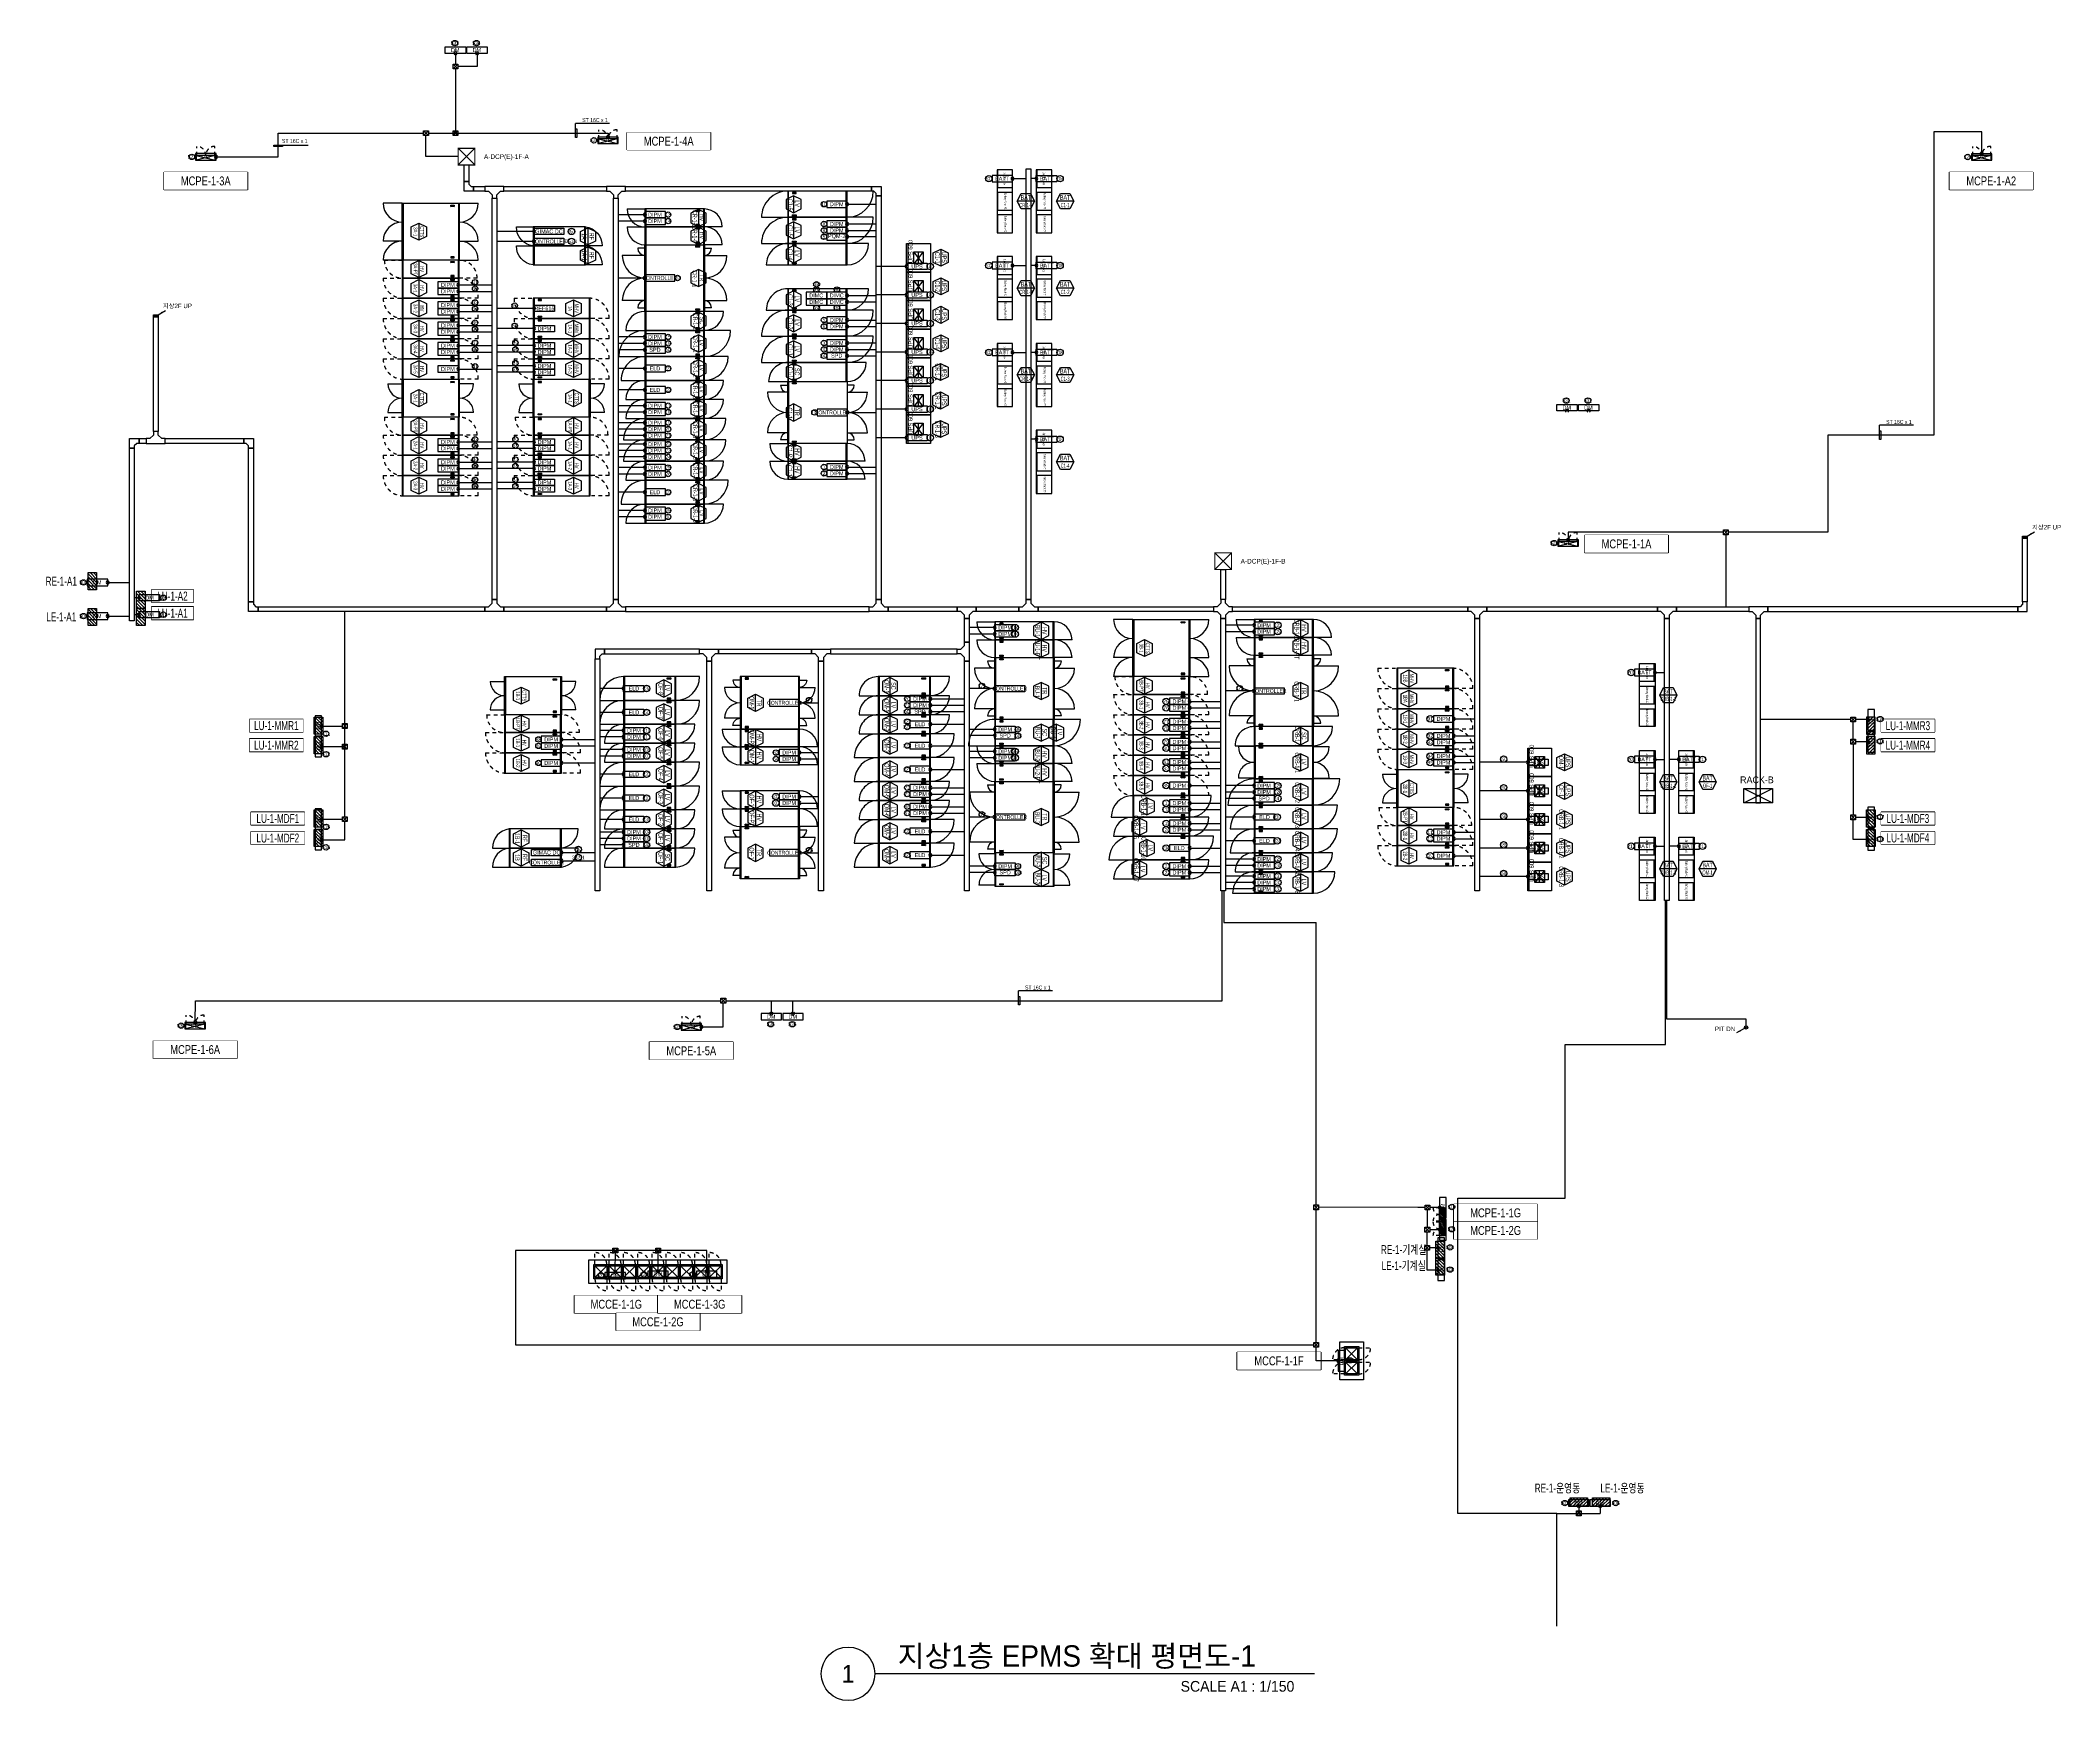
# Model space of a CAD drawing. Header units: millimetres. Extents: x 89450 to 753248, y -530175 to 1209785.
# Drawn here: x 265145 to 350004, y -351975 to -282215 of the extents above; entities that cross this region are included whole.
import ezdxf
from ezdxf.enums import TextEntityAlignment as Align

# ---------------------------------------------------------------- set-up
doc = ezdxf.new("R2010")
doc.units = ezdxf.units.MM
doc.header["$LTSCALE"] = 150
doc.linetypes.add('CONTINOUS', pattern=[0])
doc.linetypes.add('D1', pattern=[3, 1, -1, 1])
for name, color, linetype in [('------00 Switch Gear', 3, 'Continuous'), ('------00 Switch Gear_Number', 1, 'Continuous'), ('------01 Distribution Panel', 3, 'Continuous'), ('------01 Distribution Panel_UPS_Emgency', 232, 'Continuous'), ('------01 Motor Control Panel or Center', 4, 'Continuous'), ('------01 Motor Control Panel or Center_Fire', 232, 'Continuous'), ('-----29 Indicator', 1, 'Continuous'), ('-----41 Drawing Title', 2, 'Continuous'), ('-----99 EPMS CABLE DUCT', 4, 'Continuous'), ('-----99 EPMS CONDUIT', 4, 'Continuous'), ('-----99 EPMS DEVICE', 3, 'Continuous'), ('-----99 EPMS PNL', 6, 'Continuous'), ('-----99 EPMS SERVER', 3, 'Continuous'), ('e-panel-name', 7, 'Continuous')]:
    doc.layers.add(name, color=color, linetype=linetype)
doc.layers.add('NOPLOT', color=191, linetype='Continuous', plot=False)
doc.styles.add('ELEC', font='')
doc.styles.get('ELEC').set_extended_font_data('Dotum')

# ---------------------------------------------------------------- blocks, each defined once
blk = doc.blocks.new('A02')
h = blk.add_hatch()
h.set_pattern_fill('ANSI31', color=161, scale=25, style=0)
h.set_pattern_definition([(45, (-2000, -19200), (-56.1266, 56.1266), [])])
h.paths.add_polyline_path([(-300, 300), (-300, 0), (300, 0), (300, 300)])
at = {"color": 161}
blk.add_lwpolyline([(300, 0), (-300, 0), (-300, 300), (300, 300)], close=True, dxfattribs=at)
blk = doc.blocks.new('PNL3')
at = {"color": 161, "linetype": 'D1'}
for p, q in [((-200, 280), (-480, 280)), ((-200, -280), (-480, -280))]:
    blk.add_line(p, q, dxfattribs=at)
at = {"color": 161}
for p, q in [((-200, 276), (0, 76)), ((-200, 205), (0, 5)), ((-200, 135), (0, -65)), ((-200, 64), (0, -136)), ((-153, 300), (0, 147)), ((-83, 300), (0, 217)), ((-200, -7), (0, -207)), ((-200, -78), (0, -278)), ((-200, -148), (-48, -300)), ((-200, -219), (-119, -300))]:
    blk.add_line(p, q, dxfattribs=at)
blk.add_lwpolyline([(0, -300), (-200, -300), (-200, 300), (0, 300)], close=True, dxfattribs=at)
at = {"color": 161, "linetype": 'D1'}
for centre, start, end in [((-200, 280), 180, 270), ((-200, -280), 90, 180)]:
    blk.add_arc(centre, 280, start, end, dxfattribs=at)
blk = doc.blocks.new('MCP_EQUIPMENT-2')
at = {"color": 161}
for p, q in [((200, 400), (0, -400)), ((200, -400), (0, 400))]:
    blk.add_line(p, q, dxfattribs=at)
at = {"color": 161, "linetype": 'D1'}
for p, q in [((200, 380), (580, 380)), ((200, -380), (580, -380))]:
    blk.add_line(p, q, dxfattribs=at)
at = {"color": 161}
blk.add_lwpolyline([(200, 400), (0, 400), (0, -400), (200, -400)], close=True, dxfattribs=at)
at = {"color": 161, "linetype": 'D1'}
for centre, start, end in [((200, 380), 270, 0), ((200, -380), 0, 90)]:
    blk.add_arc(centre, 380, start, end, dxfattribs=at)
blk = doc.blocks.new('A$C2e8f9a8b')
at = {"color": 0}
blk.add_line((30, 750), (30, 0), dxfattribs=at)
blk.add_lwpolyline([(650, 0), (0, 0), (0, 750), (650, 750)], close=True, dxfattribs=at)
blk = doc.blocks.new('A06')
at = {"color": 161}
for p, q in [((-250, 250), (250, -250)), ((250, 250), (-250, -250))]:
    blk.add_line(p, q, dxfattribs=at)
at = {"color": 161, "linetype": 'D1'}
for p, q in [((300, 250), (800, 250)), ((-300, -250), (-800, -250))]:
    blk.add_line(p, q, dxfattribs=at)
at = {"color": 161}
for points in [[(-300, 300), (300, 300), (300, -300), (-300, -300)], [(-250, 250), (250, 250), (250, -250), (-250, -250)]]:
    blk.add_lwpolyline(points, close=True, dxfattribs=at)
at = {"color": 161, "linetype": 'D1'}
for centre, start, end in [((-300, -250), 90, 180), ((300, 250), 270, 0)]:
    blk.add_arc(centre, 500, start, end, dxfattribs=at)
blk = doc.blocks.new('zw$32E')
for p, q in [((100, 0), (0, 0)), ((0, 0), (0, -400)), ((100, -75), (100, 0)), ((0, -400), (100, -400)), ((175, -150), (100, -75)), ((100, -325), (175, -250)), ((100, -400), (100, -325)), ((250, -150), (175, -150)), ((175, -250), (250, -250)), ((250, -250), (250, -150))]:
    blk.add_line(p, q)
blk = doc.blocks.new('zw$5197')
for p, q in [((0, 0), (-100, 0)), ((-100, 0), (-100, -75)), ((0, -75), (0, 0)), ((-175, -150), (-250, -150)), ((-250, -150), (-250, -250)), ((-250, -250), (-175, -250)), ((-100, -75), (-175, -150)), ((-100, -325), (-175, -250)), ((-100, -400), (-100, -325)), ((0, -400), (-100, -400)), ((75, -150), (0, -75)), ((75, -250), (0, -325)), ((0, -325), (0, -400)), ((150, -150), (75, -150)), ((75, -250), (150, -250)), ((150, -250), (150, -150))]:
    blk.add_line(p, q)
blk = doc.blocks.new('UPS 600kV')
at = {"layer": '------00 Switch Gear', "color": 161}
blk.add_line((800, 850), (-402, 850), dxfattribs=at)
blk.add_lwpolyline([(798, -100), (-402, -100), (-402, 900), (798, 900)], close=True, dxfattribs=at)
at = {"layer": 'NOPLOT', "color": 161}
for p, q in [((-52, 199), (448, 601)), ((448, 199), (-52, 601)), ((-52, 400), (448, 400))]:
    blk.add_line(p, q, dxfattribs=at)
blk.add_lwpolyline([(448, 601), (448, 199), (-52, 199), (-52, 601)], close=True, dxfattribs=at)
at = {"layer": 'NOPLOT', "color": 161, "style": 'ELEC', "width": 0.85}
blk.add_text('UPS 600', height=178.2, dxfattribs=at).set_placement((-26, 731), align=Align.MIDDLE_LEFT)
blk = doc.blocks.new('850X2400')
at = {"layer": '------00 Switch Gear', "color": 161}
for p, q in [((-2360, 850), (-2360, 0)), ((-40, 850), (-40, 0))]:
    blk.add_line(p, q, dxfattribs=at)
at = {"layer": '------00 Switch Gear', "color": 161, "linetype": 'D1'}
for p, q in [((-2040, 800), (-2190, 750)), ((-2040, 750), (-2190, 800)), ((-2040, 50), (-2190, 100)), ((-2040, 100), (-2190, 50))]:
    blk.add_line(p, q, dxfattribs=at)
at = {"layer": '------00 Switch Gear', "color": 161}
blk.add_lwpolyline([(-2400, 850), (-2400, 0), (0, 0), (0, 850)], close=True, dxfattribs=at)
at = {"layer": '------00 Switch Gear', "color": 161, "linetype": 'D1'}
for points in [[(-2190, 800), (-2190, 750), (-2040, 750), (-2040, 800)], [(-2190, 50), (-2190, 100), (-2040, 100), (-2040, 50)]]:
    blk.add_lwpolyline(points, close=True, dxfattribs=at)
at = {"layer": 'NOPLOT', "color": 161, "linetype": 'D1'}
for p, q in [((-3200, 850), (-2400, 850)), ((800, 0), (0, 0))]:
    blk.add_line(p, q, dxfattribs=at)
for centre, start, end in [((-2356, 843), 179.51561, 267.01298), ((-44, 7), 359.51561, 87.01298)]:
    blk.add_arc(centre, 844, start, end, dxfattribs=at)
blk = doc.blocks.new('1600X2400')
at = {"layer": '------00 Switch Gear', "color": 161, "linetype": 'Continuous'}
for p, q in [((-2360, 855), (-2360, 1600)), ((-2360, 0), (-2360, 855)), ((-42, 0), (-42, 1600))]:
    blk.add_line(p, q, dxfattribs=at)
at = {"layer": '------00 Switch Gear', "color": 161, "linetype": 'D1'}
for p, q in [((-2040, 1505), (-2190, 1455)), ((-2040, 1455), (-2190, 1505)), ((-2040, 95), (-2190, 145)), ((-2040, 145), (-2190, 95))]:
    blk.add_line(p, q, dxfattribs=at)
at = {"layer": '------00 Switch Gear', "color": 161}
blk.add_lwpolyline([(0, 1600), (0, 0), (-2400, 0), (-2400, 1600)], close=True, dxfattribs=at)
at = {"layer": '------00 Switch Gear', "color": 161, "linetype": 'D1'}
for points in [[(-2190, 1505), (-2190, 1455), (-2040, 1455), (-2040, 1505)], [(-2190, 95), (-2190, 145), (-2040, 145), (-2040, 95)]]:
    blk.add_lwpolyline(points, close=True, dxfattribs=at)
at = {"layer": 'NOPLOT', "color": 161, "linetype": 'ByBlock'}
for p, q in [((-3000, 1400), (-2400, 1400)), ((600, 1400), (0, 1400)), ((-3000, 200), (-2400, 200)), ((600, 200), (0, 200))]:
    blk.add_line(p, q, dxfattribs=at)
for centre, start, end in [((-2400, 1400), 180, 270), ((0, 1400), 270, 0), ((-2400, 200), 90, 180), ((0, 200), 0, 90)]:
    blk.add_arc(centre, 600, start, end, dxfattribs=at)
blk = doc.blocks.new('750X2400')
at = {"layer": '------00 Switch Gear', "color": 161}
for p, q in [((-2360, 750), (-2360, 0)), ((-42, 750), (-42, 0))]:
    blk.add_line(p, q, dxfattribs=at)
at = {"layer": '------00 Switch Gear', "color": 161, "linetype": 'D1'}
for p, q in [((-2040, 700), (-2190, 650)), ((-2040, 650), (-2190, 700)), ((-2040, 50), (-2190, 100)), ((-2040, 100), (-2190, 50))]:
    blk.add_line(p, q, dxfattribs=at)
at = {"layer": '------00 Switch Gear', "color": 161}
blk.add_lwpolyline([(-2400, 750), (-2400, 0), (0, 0), (0, 750)], close=True, dxfattribs=at)
at = {"layer": '------00 Switch Gear', "color": 161, "linetype": 'D1'}
for points in [[(-2190, 700), (-2190, 650), (-2040, 650), (-2040, 700)], [(-2190, 50), (-2190, 100), (-2040, 100), (-2040, 50)]]:
    blk.add_lwpolyline(points, close=True, dxfattribs=at)
at = {"layer": 'NOPLOT', "color": 161, "linetype": 'D1'}
for p, q in [((-3150, 750), (-2400, 750)), ((750, 0), (0, 0))]:
    blk.add_line(p, q, dxfattribs=at)
for centre, start, end in [((-2400, 750), 180, 270), ((0, 0), 0, 90)]:
    blk.add_arc(centre, 750, start, end, dxfattribs=at)
blk = doc.blocks.new('750X2500')
at = {"layer": '------00 Switch Gear', "color": 161}
for p, q in [((-3250, 750), (-2458, 750)), ((-2460, 750), (-2460, 0)), ((-210, 700), (-360, 650)), ((-360, 700), (-210, 650)), ((-210, 50), (-360, 100)), ((-360, 50), (-210, 100)), ((750, 0), (-42, 0)), ((-40, 750), (-40, 0))]:
    blk.add_line(p, q, dxfattribs=at)
for points in [[(-2500, 750), (-2500, 0), (0, 0), (0, 750)], [(-360, 700), (-210, 700), (-210, 650), (-360, 650)], [(-360, 50), (-210, 50), (-210, 100), (-360, 100)]]:
    blk.add_lwpolyline(points, close=True, dxfattribs=at)
for centre, start, end in [((-2500, 750), 180, 270), ((0, 0), 0, 90)]:
    blk.add_arc(centre, 750, start, end, dxfattribs=at)
blk = doc.blocks.new('800X2500')
at = {"layer": '------00 Switch Gear', "color": 161}
for p, q in [((-3300, 0), (-2458, 0)), ((-2460, 800), (-2460, 0)), ((-210, 750), (-360, 700)), ((-360, 750), (-210, 700)), ((-210, 50), (-360, 100)), ((-360, 50), (-210, 100)), ((800, 800), (-42, 800)), ((-40, 800), (-40, 0))]:
    blk.add_line(p, q, dxfattribs=at)
for points in [[(-2500, 800), (-2500, 0), (0, 0), (0, 800)], [(-360, 750), (-210, 750), (-210, 700), (-360, 700)], [(-360, 50), (-210, 50), (-210, 100), (-360, 100)]]:
    blk.add_lwpolyline(points, close=True, dxfattribs=at)
for centre, start, end in [((-2500, 0), 90, 180), ((0, 800), 270, 0)]:
    blk.add_arc(centre, 800, start, end, dxfattribs=at)
blk = doc.blocks.new('1100X2500')
at = {"layer": '------00 Switch Gear', "color": 161}
for p, q in [((-2460, 1100), (-2460, 0)), ((-210, 1050), (-360, 1000)), ((-360, 1050), (-210, 1000)), ((1100, 1100), (-42, 1100)), ((-40, 1100), (-40, 0)), ((-3600, 0), (-2458, 0)), ((-210, 50), (-360, 100)), ((-360, 50), (-210, 100))]:
    blk.add_line(p, q, dxfattribs=at)
at = {"layer": '------00 Switch Gear', "color": 161, "elevation": 0}
for points in [[(-2500, 1100), (-2500, 0), (0, 0), (0, 1100)], [(-360, 1050), (-210, 1050), (-210, 1000), (-360, 1000)], [(-360, 50), (-210, 50), (-210, 100), (-360, 100)]]:
    blk.add_lwpolyline(points, close=True, dxfattribs=at)
at = {"layer": '------00 Switch Gear', "color": 161}
for centre, start, end in [((-2500, 0), 90, 180), ((0, 1100), 270, 0)]:
    blk.add_arc(centre, 1100, start, end, dxfattribs=at)
blk = doc.blocks.new('900X2500')
at = {"layer": '------00 Switch Gear', "color": 161}
for p, q in [((-2460, 900), (-2460, 0)), ((-210, 850), (-360, 800)), ((-360, 850), (-210, 800)), ((900, 900), (-42, 900)), ((-40, 900), (-40, 0)), ((-3400, 0), (-2458, 0)), ((-210, 50), (-360, 100)), ((-360, 50), (-210, 100))]:
    blk.add_line(p, q, dxfattribs=at)
at = {"layer": '------00 Switch Gear', "color": 161, "elevation": 0}
for points in [[(-2500, 900), (-2500, 0), (0, 0), (0, 900)], [(-360, 850), (-210, 850), (-210, 800), (-360, 800)], [(-360, 50), (-210, 50), (-210, 100), (-360, 100)]]:
    blk.add_lwpolyline(points, close=True, dxfattribs=at)
at = {"layer": '------00 Switch Gear', "color": 161}
for centre, start, end in [((-2500, 0), 90, 180), ((0, 900), 270, 0)]:
    blk.add_arc(centre, 900, start, end, dxfattribs=at)
blk = doc.blocks.new('1000X2500')
at = {"layer": '------00 Switch Gear', "color": 0}
for p, q in [((-2460, 0), (-2460, 1000)), ((-2290, 950), (-2140, 900)), ((-2140, 950), (-2290, 900)), ((1000, 1000), (-42, 1000)), ((-40, 0), (-40, 1000)), ((-3500, 0), (-2458, 0)), ((-2290, 50), (-2140, 100)), ((-2140, 50), (-2290, 100))]:
    blk.add_line(p, q, dxfattribs=at)
at = {"layer": '------00 Switch Gear', "color": 0, "elevation": 0}
for points in [[(0, 0), (0, 1000), (-2500, 1000), (-2500, 0)], [(-2140, 950), (-2290, 950), (-2290, 900), (-2140, 900)], [(-2140, 50), (-2290, 50), (-2290, 100), (-2140, 100)]]:
    blk.add_lwpolyline(points, close=True, dxfattribs=at)
at = {"layer": '------00 Switch Gear', "color": 0}
for centre, start, end in [((-2500, 0), 90, 180), ((0, 1000), 270, 0)]:
    blk.add_arc(centre, 1000, start, end, dxfattribs=at)
blk = doc.blocks.new('2400X2400')
at = {"layer": '------00 Switch Gear', "color": 161, "linetype": 'Continuous'}
for p, q in [((-2358, 2400), (-2358, 0)), ((-40, 2400), (-40, 745)), ((-40, 745), (-40, 0))]:
    blk.add_line(p, q, dxfattribs=at)
at = {"layer": '------00 Switch Gear', "color": 161, "linetype": 'D1'}
for p, q in [((-360, 2305), (-210, 2255)), ((-360, 2255), (-210, 2305)), ((-360, 95), (-210, 145)), ((-360, 145), (-210, 95))]:
    blk.add_line(p, q, dxfattribs=at)
at = {"layer": '------00 Switch Gear', "color": 161}
blk.add_lwpolyline([(-2400, 0), (-2400, 2400), (0, 2400), (0, 0)], close=True, dxfattribs=at)
at = {"layer": '------00 Switch Gear', "color": 161, "linetype": 'D1'}
for points in [[(-210, 2305), (-210, 2255), (-360, 2255), (-360, 2305)], [(-210, 95), (-210, 145), (-360, 145), (-360, 95)]]:
    blk.add_lwpolyline(points, close=True, dxfattribs=at)
at = {"layer": 'NOPLOT', "color": 161, "linetype": 'ByBlock'}
for p, q in [((-2400, 2400), (-3200, 2400)), ((0, 2400), (800, 2400)), ((-2400, 800), (-3200, 800)), ((-2400, 0), (-3200, 0)), ((0, 800), (800, 800)), ((0, 0), (800, 0))]:
    blk.add_line(p, q, dxfattribs=at)
for centre, start, end in [((-2400, 2400), 180, 270), ((0, 2400), 270, 0), ((-2400, 800), 90, 180), ((0, 800), 0, 90), ((-2400, 0), 90, 180), ((0, 0), 0, 90)]:
    blk.add_arc(centre, 800, start, end, dxfattribs=at)
blk = doc.blocks.new('800x2200')
at = {"layer": '------00 Switch Gear', "color": 161}
for p, q in [((-3000, 0), (-2158, 0)), ((-2160, 0), (-2160, 800)), ((-1990, 750), (-1840, 700)), ((-1840, 750), (-1990, 700)), ((-1990, 50), (-1840, 100)), ((-1840, 50), (-1990, 100)), ((800, 800), (-42, 800)), ((-40, 0), (-40, 800))]:
    blk.add_line(p, q, dxfattribs=at)
for points in [[(0, 0), (0, 800), (-2200, 800), (-2200, 0)], [(-1840, 750), (-1990, 750), (-1990, 700), (-1840, 700)], [(-1840, 50), (-1990, 50), (-1990, 100), (-1840, 100)]]:
    blk.add_lwpolyline(points, close=True, dxfattribs=at)
for centre, start, end in [((-2200, 0), 90, 180), ((0, 800), 270, 0)]:
    blk.add_arc(centre, 800, start, end, dxfattribs=at)
blk = doc.blocks.new('1400X2500')
at = {"layer": '------00 Switch Gear', "color": 161}
for p, q in [((-2500, 1360, 0), (-3160, 1360, 0)), ((-2458, 0, 0), (-2458, 1400, 0)), ((-360, 1350, 0), (-210, 1300, 0)), ((-360, 1300, 0), (-210, 1350, 0)), ((-40, 0), (-40, 1400)), ((0, 1360, 0), (660, 1360, 0)), ((-2500, 40, 0), (-3160, 40, 0)), ((-360, 100, 0), (-210, 50, 0)), ((-360, 50, 0), (-210, 100, 0)), ((0, 40, 0), (660, 40, 0))]:
    blk.add_line(p, q, dxfattribs=at)
for points in [[(0, 0), (0, 1400), (-2500, 1400), (-2500, 0)], [(-210, 1350), (-210, 1300), (-360, 1300), (-360, 1350)], [(-210, 100), (-210, 50), (-360, 50), (-360, 100)]]:
    blk.add_lwpolyline(points, close=True, dxfattribs=at)
for centre, start, end in [((-2500, 1360, 0), 180, 270), ((0, 1360, 0), 270, 0), ((-2500, 40, 0), 90, 180), ((0, 40, 0), 0, 90)]:
    blk.add_arc(centre, 660, start, end, dxfattribs=at)
blk = doc.blocks.new('1000X2200')
at = {"layer": '------00 Switch Gear', "color": 0}
for p, q in [((-2160, 1000), (-2160, 0)), ((-210, 950), (-360, 900)), ((-360, 950), (-210, 900)), ((1000, 1000), (-42, 1000)), ((-40, 1000), (-40, 0)), ((-3200, 0), (-2158, 0)), ((-210, 50), (-360, 100)), ((-360, 50), (-210, 100))]:
    blk.add_line(p, q, dxfattribs=at)
for points in [[(-2200, 1000), (-2200, 0), (0, 0), (0, 1000)], [(-360, 950), (-210, 950), (-210, 900), (-360, 900)], [(-360, 50), (-210, 50), (-210, 100), (-360, 100)]]:
    blk.add_lwpolyline(points, close=True, dxfattribs=at)
for centre, start, end in [((-2200, 0), 90, 180), ((0, 1000), 270, 0)]:
    blk.add_arc(centre, 1000, start, end, dxfattribs=at)

msp = doc.modelspace()

# ---------------------------------------------------------------- linework, layer by layer
at = {"layer": '------00 Switch Gear', "color": 161}
for p, q in [((285890, -290050), (285890, -291650)), ((288008, -290050), (288008, -291650)), ((290550, -290950), (290250, -290950)), ((290590, -290800), (290590, -293600)), ((292690, -290850), (292840, -290900)), ((292690, -290900), (292840, -290850)), ((293010, -290800), (293010, -293600)), ((293050, -290950), (293350, -290950)), ((290550, -291250), (289600, -291250)), ((293050, -291250), (294000, -291250)), ((290550, -293150), (289600, -293150)), ((290250, -293450), (290550, -293450)), ((292690, -293500), (292840, -293550)), ((292690, -293550), (292840, -293500)), ((293050, -293150), (294000, -293150)), ((293350, -293450), (293050, -293450)), ((296550, -297000, 0), (295700, -297000, 0)), ((296250, -296700, 0), (296550, -296700, 0)), ((296592, -299150, 0), (296592, -296550, 0)), ((296910, -296650, 0), (296760, -296600, 0)), ((296910, -296600, 0), (296760, -296650, 0)), ((299350, -296700, 0), (299050, -296700, 0)), ((299050, -297000, 0), (299900, -297000, 0)), ((296550, -298700, 0), (295700, -298700, 0)), ((299050, -298700, 0), (299900, -298700, 0)), ((296550, -299000, 0), (296250, -299000, 0)), ((296910, -299100, 0), (296760, -299050, 0)), ((296910, -299050, 0), (296760, -299100, 0)), ((299050, -299000, 0), (299350, -299000, 0)), ((305251, -308600), (304401, -308600)), ((305251, -308300), (304951, -308300)), ((305291, -308150), (305291, -310750)), ((305610, -308250), (305460, -308200)), ((305610, -308200), (305460, -308250)), ((307711, -308150), (307711, -310750)), ((308051, -308300), (307751, -308300)), ((307751, -308600), (308601, -308600)), ((316150, -308500), (315100, -308500)), ((315850, -308200), (316150, -308200)), ((316190, -311050), (316190, -308050)), ((316510, -308150), (316360, -308100)), ((316510, -308100), (316360, -308150)), ((318610, -311050), (318610, -308050)), ((318950, -308200), (318650, -308200)), ((318650, -308500), (319700, -308500)), ((294590, -308950), (294590, -311150)), ((294910, -309000), (294760, -309050)), ((294910, -309050), (294760, -309000)), ((297010, -308950), (297010, -311150)), ((305251, -310300), (304401, -310300)), ((307751, -310300), (308601, -310300)), ((294910, -311050), (294760, -311100)), ((294910, -311100), (294760, -311050)), ((304951, -310600), (305251, -310600)), ((305610, -310650), (305460, -310700)), ((305610, -310700), (305460, -310650)), ((308051, -310600), (307751, -310600)), ((316150, -310600), (315100, -310600)), ((316150, -310900), (315850, -310900)), ((316510, -311000), (316360, -310950)), ((316510, -310950), (316360, -311000)), ((318650, -310600), (319700, -310600)), ((318650, -310900), (318950, -310900)), ((305250, -313800, 0), (304200, -313800, 0)), ((304950, -313500, 0), (305250, -313500, 0)), ((305290, -316350, 0), (305290, -313350, 0)), ((305610, -313450, 0), (305460, -313400, 0)), ((305610, -313400, 0), (305460, -313450, 0)), ((307710, -316350, 0), (307710, -313350, 0)), ((308050, -313500, 0), (307750, -313500, 0)), ((307750, -313800, 0), (308800, -313800, 0)), ((311090, -313950, 0), (311090, -314850, 0)), ((314350, -313950, 0), (313408, -313950, 0)), ((313410, -313950, 0), (313410, -314850, 0)), ((313240, -314000, 0), (313090, -314050, 0)), ((313090, -314000, 0), (313240, -314050, 0)), ((313240, -314800, 0), (313090, -314750, 0)), ((313090, -314800, 0), (313240, -314750, 0)), ((284892, -316950, 0), (284892, -315350, 0)), ((287010, -316950, 0), (287010, -315350, 0)), ((294250, -315400), (294550, -315400)), ((294590, -317450), (294590, -315250)), ((294910, -315350), (294760, -315300)), ((294910, -315300), (294760, -315350)), ((297010, -317450), (297010, -315250)), ((297350, -315400), (297050, -315400)), ((310150, -314850, 0), (311092, -314850, 0)), ((310250, -315650, 0), (311092, -315650, 0)), ((311090, -314850, 0), (311090, -315650, 0)), ((311090, -315650, 0), (311090, -316650, 0)), ((313240, -314900, 0), (313090, -314950, 0)), ((313090, -314900, 0), (313240, -314950, 0)), ((313240, -315600, 0), (313090, -315550, 0)), ((313090, -315600, 0), (313240, -315550, 0)), ((314250, -314850, 0), (313408, -314850, 0)), ((314450, -315650, 0), (313408, -315650, 0)), ((313410, -314850, 0), (313410, -315650, 0)), ((313410, -315650, 0), (313410, -316650, 0)), ((294550, -315700), (293900, -315700)), ((297050, -315700), (297700, -315700)), ((305250, -315900, 0), (304200, -315900, 0)), ((305250, -316200, 0), (304950, -316200, 0)), ((305610, -316300, 0), (305460, -316250, 0)), ((305610, -316250, 0), (305460, -316300, 0)), ((307750, -315900, 0), (308800, -315900, 0)), ((307750, -316200, 0), (308050, -316200, 0)), ((313240, -315700, 0), (313090, -315750, 0)), ((313090, -315700, 0), (313240, -315750, 0)), ((294550, -317000), (293900, -317000)), ((294550, -317300), (294250, -317300)), ((294910, -317400), (294760, -317350)), ((294910, -317350), (294760, -317400)), ((297050, -317000), (297700, -317000)), ((297050, -317300), (297350, -317300)), ((310050, -316650, 0), (311092, -316650, 0)), ((311090, -316650, 0), (311090, -317450, 0)), ((313240, -316600, 0), (313090, -316550, 0)), ((313090, -316600, 0), (313240, -316550, 0)), ((313240, -316700, 0), (313090, -316750, 0)), ((313090, -316700, 0), (313240, -316750, 0)), ((313240, -317400, 0), (313090, -317350, 0)), ((313090, -317400, 0), (313240, -317350, 0)), ((314250, -316650, 0), (313408, -316650, 0)), ((313410, -316650, 0), (313410, -317450, 0)), ((310250, -317450, 0), (311092, -317450, 0))]:
    msp.add_line(p, q, dxfattribs=at)
at = {"layer": '------00 Switch Gear', "color": 161, "elevation": 0}
for points in [[(306000, -287650), (305350, -287650), (305350, -290300), (306000, -290300)], [(307650, -287650), (307000, -287650), (307000, -290300), (307650, -290300)], [(285850, -290050), (285850, -290850), (288050, -290850), (288050, -290050)], [(285850, -290850), (285850, -291650), (288050, -291650), (288050, -290850)], [(293050, -290800), (293050, -293600), (290550, -293600), (290550, -290800)], [(292840, -290850), (292840, -290900), (292690, -290900), (292690, -290850)], [(306000, -291300), (305350, -291300), (305350, -293950), (306000, -293950)], [(292840, -293500), (292840, -293550), (292690, -293550), (292690, -293500)], [(306000, -294950), (305350, -294950), (305350, -297600), (306000, -297600)], [(296550, -299150), (296550, -296550), (299050, -296550), (299050, -299150)], [(296760, -296650), (296760, -296600), (296910, -296600), (296910, -296650)], [(296760, -299100), (296760, -299050), (296910, -299050), (296910, -299100)], [(307751, -308150), (307751, -310750), (305251, -310750), (305251, -308150)], [(305460, -308250), (305460, -308200), (305610, -308200), (305610, -308250)], [(316150, -311050), (316150, -308050), (318650, -308050), (318650, -311050)], [(316360, -308150), (316360, -308100), (316510, -308100), (316510, -308150)], [(332350, -308400), (333000, -308400), (333000, -311050), (332350, -311050)], [(294550, -308950), (294550, -311150), (297050, -311150), (297050, -308950)], [(294760, -309000), (294760, -309050), (294910, -309050), (294910, -309000)], [(294760, -311050), (294760, -311100), (294910, -311100), (294910, -311050)], [(305460, -310650), (305460, -310700), (305610, -310700), (305610, -310650)], [(316360, -311000), (316360, -310950), (316510, -310950), (316510, -311000)], [(334000, -312050), (334650, -312050), (334650, -314700), (334000, -314700)], [(305250, -316350), (305250, -313350), (307750, -313350), (307750, -316350)], [(305460, -313450), (305460, -313400), (305610, -313400), (305610, -313450)], [(311050, -313950), (311050, -314850), (313450, -314850), (313450, -313950)], [(313090, -314000), (313240, -314000), (313240, -314050), (313090, -314050)], [(313090, -314800), (313240, -314800), (313240, -314750), (313090, -314750)], [(287050, -316150), (287050, -315350), (284850, -315350), (284850, -316150)], [(294550, -317450), (294550, -315250), (297050, -315250), (297050, -317450)], [(294760, -315350), (294760, -315300), (294910, -315300), (294910, -315350)], [(311050, -314850), (311050, -315650), (313450, -315650), (313450, -314850)], [(311050, -315650), (311050, -316650), (313450, -316650), (313450, -315650)], [(313090, -314900), (313240, -314900), (313240, -314950), (313090, -314950)], [(313090, -315600), (313240, -315600), (313240, -315550), (313090, -315550)], [(287050, -316950), (287050, -316150), (284850, -316150), (284850, -316950)], [(305460, -316300), (305460, -316250), (305610, -316250), (305610, -316300)], [(313090, -315700), (313240, -315700), (313240, -315750), (313090, -315750)], [(334000, -315700), (334650, -315700), (334650, -318350), (334000, -318350)], [(294760, -317400), (294760, -317350), (294910, -317350), (294910, -317400)], [(311050, -316650), (311050, -317450), (313450, -317450), (313450, -316650)], [(313090, -316600), (313240, -316600), (313240, -316550), (313090, -316550)], [(313090, -316700), (313240, -316700), (313240, -316750), (313090, -316750)], [(313090, -317400), (313240, -317400), (313240, -317350), (313090, -317350)]]:
    msp.add_lwpolyline(points, close=True, dxfattribs=at)
at = {"layer": '------00 Switch Gear', "color": 161}
for points in [[(285850, -290850, -0.385743), (285150, -290050), (285850, -290050)], [(288050, -290050, -0.385743), (288750, -290850), (288050, -290850)]]:
    msp.add_lwpolyline(points, format="xyb", dxfattribs=at)
at = {"layer": '------00 Switch Gear', "color": 161, "elevation": 0}
for points in [[(285850, -291650, -0.385743), (285150, -290850), (285850, -290850)], [(288050, -290850, -0.385743), (288750, -291650), (288050, -291650)], [(294550, -309100), (294250, -309100, 0.414214), (294550, -309400), (293900, -309400)], [(297050, -309100), (297350, -309100, -0.414214), (297050, -309400), (297700, -309400)], [(294550, -311000), (294250, -311000, -0.414214), (294550, -310700), (293900, -310700)], [(297050, -311000), (297350, -311000, 0.414214), (297050, -310700), (297700, -310700)], [(284850, -315350, 0.385743), (284150, -316150), (284850, -316150)], [(287050, -316150, 0.385743), (287750, -315350), (287050, -315350)], [(284850, -316150, 0.385743), (284150, -316950), (284850, -316950)], [(287050, -316950, 0.385743), (287750, -316150), (287050, -316150)]]:
    msp.add_lwpolyline(points, format="xyb", dxfattribs=at)
at = {"layer": '------00 Switch Gear', "color": 161}
for points in [[(307650, -291300), (307000, -291300), (307000, -293950), (307650, -293950)], [(307650, -294950), (307000, -294950), (307000, -297600), (307650, -297600)], [(307650, -298600), (307000, -298600), (307000, -301250), (307650, -301250)], [(332350, -312050), (333000, -312050), (333000, -314700), (332350, -314700)], [(332350, -315700), (333000, -315700), (333000, -318350), (332350, -318350)]]:
    msp.add_lwpolyline(points, close=True, dxfattribs=at)
for centre, radius, start, end in [((290550, -290950), 300, 180, 270), ((293050, -290950), 300, 270, 0), ((290550, -291250), 950, 180, 270), ((293050, -291250), 950, 270, 0), ((290550, -293150), 950, 90, 180), ((293050, -293150), 950, 0, 90), ((290550, -293450), 300, 90, 180), ((293050, -293450), 300, 0, 90), ((296550, -297000, 0), 850, 180, 270), ((296550, -296700, 0), 300, 180, 270), ((299050, -296700, 0), 300, 270, 0), ((299050, -297000, 0), 850, 270, 0), ((296550, -298700, 0), 850, 90, 180), ((299050, -298700, 0), 850, 0, 90), ((296550, -299000, 0), 300, 90, 180), ((299050, -299000, 0), 300, 0, 90), ((305251, -308600), 850, 180, 270), ((305251, -308300), 300, 180, 270), ((307751, -308300), 300, 270, 0), ((307751, -308600), 850, 270, 0), ((316150, -308500), 1050, 180, 270), ((316150, -308200), 300, 180, 270), ((318650, -308200), 300, 270, 0), ((318650, -308500), 1050, 270, 0), ((294550, -309400), 650, 180, 270), ((297050, -309400), 650, 270, 0), ((305251, -310300), 850, 90, 180), ((307751, -310300), 850, 0, 90), ((316150, -310600), 1050, 90, 180), ((318650, -310600), 1050, 0, 90), ((294550, -310700), 650, 90, 180), ((297050, -310700), 650, 0, 90), ((305251, -310600), 300, 90, 180), ((307751, -310600), 300, 0, 90), ((316150, -310900), 300, 90, 180), ((318650, -310900), 300, 0, 90), ((305250, -313800, 0), 1050, 180, 270), ((305250, -313500, 0), 300, 180, 270), ((307750, -313500, 0), 300, 270, 0), ((307750, -313800, 0), 1050, 270, 0), ((311050, -314850, 0), 900, 90, 180), ((313450, -313950, 0), 900, 270, 0), ((294550, -315400), 300, 180, 270), ((297050, -315400), 300, 270, 0), ((305250, -315900, 0), 1050, 90, 180), ((307750, -315900, 0), 1050, 0, 90), ((311050, -316650, 0), 1000, 90, 180), ((311050, -315650, 0), 800, 90, 180), ((313450, -314850, 0), 800, 270, 0), ((313450, -315650, 0), 1000, 270, 0), ((294550, -315700), 650, 180, 270), ((294550, -317000), 650, 90, 180), ((297050, -315700), 650, 270, 0), ((297050, -317000), 650, 0, 90), ((305250, -316200, 0), 300, 90, 180), ((307750, -316200, 0), 300, 0, 90), ((294550, -317300), 300, 90, 180), ((297050, -317300), 300, 0, 90), ((311050, -317450, 0), 800, 90, 180), ((313450, -316650, 0), 800, 270, 0)]:
    msp.add_arc(centre, radius, start, end, dxfattribs=at)
at = {"layer": '------00 Switch Gear_Number', "color": 1, "elevation": 0}
for points in [[(292800, -289315), (292800, -290035), (293120, -289875), (293120, -289475), (292800, -289315), (292480, -289475), (292480, -289875), (292800, -290035)], [(296800, -288740), (296800, -289460), (297120, -289300), (297120, -288900), (296800, -288740), (296480, -288900), (296480, -289300), (296800, -289460)], [(288157, -290090), (288157, -290810), (287837, -290650), (287837, -290250), (288157, -290090), (288477, -290250), (288477, -290650), (288157, -290810)], [(292800, -290065), (292800, -290785), (293120, -290625), (293120, -290225), (292800, -290065), (292480, -290225), (292480, -290625), (292800, -290785)], [(296800, -289840), (296800, -290560), (297120, -290400), (297120, -290000), (296800, -289840), (296480, -290000), (296480, -290400), (296800, -290560)], [(288157, -290890), (288157, -291610), (287837, -291450), (287837, -291050), (288157, -290890), (288477, -291050), (288477, -291450), (288157, -291610)], [(296800, -290840), (296800, -291560), (297120, -291400), (297120, -291000), (296800, -290840), (296480, -291000), (296480, -291400), (296800, -291560)], [(302980, -290987), (302980, -291707), (302660, -291548), (302660, -291147), (302980, -290987), (303300, -291147), (303300, -291548), (302980, -291707)], [(292800, -291840), (292800, -292560), (293120, -292400), (293120, -292000), (292800, -291840), (292480, -292000), (292480, -292400), (292800, -292560)], [(296800, -292740), (296800, -293460), (297120, -293300), (297120, -292900), (296800, -292740), (296480, -292900), (296480, -293300), (296800, -293460)], [(302980, -292187), (302980, -292907), (302660, -292748), (302660, -292347), (302980, -292187), (303300, -292347), (303300, -292748), (302980, -292907)], [(302980, -293387), (302980, -294107), (302660, -293948), (302660, -293547), (302980, -293387), (303300, -293547), (303300, -293948), (302980, -294107)], [(292800, -293640), (292800, -294360), (293120, -294200), (293120, -293800), (292800, -293640), (292480, -293800), (292480, -294200), (292800, -294360)], [(296800, -293740), (296800, -294460), (297120, -294300), (297120, -293900), (296800, -293740), (296480, -293900), (296480, -294300), (296800, -294460)], [(292800, -294590), (292800, -295310), (293120, -295150), (293120, -294750), (292800, -294590), (292480, -294750), (292480, -295150), (292800, -295310)], [(296800, -294840), (296800, -295560), (297120, -295400), (297120, -295000), (296800, -294840), (296480, -295000), (296480, -295400), (296800, -295560)], [(302980, -294587), (302980, -295307), (302660, -295148), (302660, -294747), (302980, -294587), (303300, -294747), (303300, -295148), (302980, -295307)], [(292800, -295640), (292800, -296360), (293120, -296200), (293120, -295800), (292800, -295640), (292480, -295800), (292480, -296200), (292800, -296360)], [(296800, -295790), (296800, -296510), (297120, -296350), (297120, -295950), (296800, -295790), (296480, -295950), (296480, -296350), (296800, -296510)], [(302977, -295787), (302977, -296507), (302657, -296348), (302657, -295947), (302977, -295787), (303297, -295947), (303297, -296348), (302977, -296507)], [(292800, -296540), (292800, -297260), (293120, -297100), (293120, -296700), (292800, -296540), (292480, -296700), (292480, -297100), (292800, -297260)], [(302977, -296987), (302977, -297707), (302657, -297548), (302657, -297147), (302977, -296987), (303297, -297147), (303297, -297548), (302977, -297707)], [(292800, -297340), (292800, -298060), (293120, -297900), (293120, -297500), (292800, -297340), (292480, -297500), (292480, -297900), (292800, -298060)], [(296800, -297490), (296800, -298210), (297120, -298050), (297120, -297650), (296800, -297490), (296480, -297650), (296480, -298050), (296800, -298210)], [(292800, -298190), (292800, -298910), (293120, -298750), (293120, -298350), (292800, -298190), (292480, -298350), (292480, -298750), (292800, -298910)], [(302977, -298187), (302977, -298907), (302657, -298748), (302657, -298347), (302977, -298187), (303297, -298347), (303297, -298748), (302977, -298907)], [(292800, -299090), (292800, -299810), (293120, -299650), (293120, -299250), (292800, -299090), (292480, -299250), (292480, -299650), (292800, -299810)], [(296800, -299165), (296800, -299885), (297120, -299725), (297120, -299325), (296800, -299165), (296480, -299325), (296480, -299725), (296800, -299885)], [(292800, -299940), (292800, -300660), (293120, -300500), (293120, -300100), (292800, -299940), (292480, -300100), (292480, -300500), (292800, -300660)], [(296800, -299915), (296800, -300635), (297120, -300475), (297120, -300075), (296800, -299915), (296480, -300075), (296480, -300475), (296800, -300635)], [(292800, -300840), (292800, -301560), (293120, -301400), (293120, -301000), (292800, -300840), (292480, -301000), (292480, -301400), (292800, -301560)], [(292800, -301740), (292800, -302460), (293120, -302300), (293120, -301900), (292800, -301740), (292480, -301900), (292480, -302300), (292800, -302460)], [(307200, -306665), (307200, -307385), (307520, -307225), (307520, -306825), (307200, -306665), (306880, -306825), (306880, -307225), (307200, -307385)], [(318100, -306565), (318100, -307285), (318420, -307125), (318420, -306725), (318100, -306565), (317780, -306725), (317780, -307125), (318100, -307285)], [(307200, -307415), (307200, -308135), (307520, -307975), (307520, -307575), (307200, -307415), (306880, -307575), (306880, -307975), (307200, -308135)], [(318100, -307315), (318100, -308035), (318420, -307875), (318420, -307475), (318100, -307315), (317780, -307475), (317780, -307875), (318100, -308035)], [(291350, -309090), (291350, -309810), (291670, -309650), (291670, -309250), (291350, -309090), (291030, -309250), (291030, -309650), (291350, -309810)], [(295200, -310410), (295200, -309690), (295520, -309850), (295520, -310250), (295200, -310410), (294880, -310250), (294880, -309850), (295200, -309690)], [(300850, -308990), (300850, -309710), (301170, -309550), (301170, -309150), (300850, -308990), (300530, -309150), (300530, -309550), (300850, -309710)], [(307200, -309190), (307200, -309910), (307520, -309750), (307520, -309350), (307200, -309190), (306880, -309350), (306880, -309750), (307200, -309910)], [(318100, -309190), (318100, -309910), (318420, -309750), (318420, -309350), (318100, -309190), (317780, -309350), (317780, -309750), (318100, -309910)], [(291350, -310090), (291350, -310810), (291670, -310650), (291670, -310250), (291350, -310090), (291030, -310250), (291030, -310650), (291350, -310810)], [(300850, -309790), (300850, -310510), (301170, -310350), (301170, -309950), (300850, -309790), (300530, -309950), (300530, -310350), (300850, -310510)], [(291350, -310990), (291350, -311710), (291670, -311550), (291670, -311150), (291350, -310990), (291030, -311150), (291030, -311550), (291350, -311710)], [(295200, -311165), (295200, -311885), (295520, -311725), (295520, -311325), (295200, -311165), (294880, -311325), (294880, -311725), (295200, -311885)], [(300850, -310590), (300850, -311310), (301170, -311150), (301170, -310750), (300850, -310590), (300530, -310750), (300530, -311150), (300850, -311310)], [(307200, -310940), (307200, -311660), (307520, -311500), (307520, -311100), (307200, -310940), (306880, -311100), (306880, -311500), (307200, -311660)], [(307840, -310940), (307840, -311660), (308160, -311500), (308160, -311100), (307840, -310940), (307520, -311100), (307520, -311500), (307840, -311660)], [(318100, -311090), (318100, -311810), (318420, -311650), (318420, -311250), (318100, -311090), (317780, -311250), (317780, -311650), (318100, -311810)], [(291350, -311790), (291350, -312510), (291670, -312350), (291670, -311950), (291350, -311790), (291030, -311950), (291030, -312350), (291350, -312510)], [(295200, -311915), (295200, -312635), (295520, -312475), (295520, -312075), (295200, -311915), (294880, -312075), (294880, -312475), (295200, -312635)], [(300850, -311490), (300850, -312210), (301170, -312050), (301170, -311650), (300850, -311490), (300530, -311650), (300530, -312050), (300850, -312210)], [(307200, -311865), (307200, -312585), (307520, -312425), (307520, -312025), (307200, -311865), (306880, -312025), (306880, -312425), (307200, -312585)], [(318100, -312190), (318100, -312910), (318420, -312750), (318420, -312350), (318100, -312190), (317780, -312350), (317780, -312750), (318100, -312910)], [(329196, -312190), (329196, -312910), (328876, -312750), (328876, -312350), (329196, -312190), (329516, -312350), (329516, -312750), (329196, -312910)], [(291350, -312690), (291350, -313410), (291670, -313250), (291670, -312850), (291350, -312690), (291030, -312850), (291030, -313250), (291350, -313410)], [(300850, -312490), (300850, -313210), (301170, -313050), (301170, -312650), (300850, -312490), (300530, -312650), (300530, -313050), (300850, -313210)], [(307200, -312615), (307200, -313335), (307520, -313175), (307520, -312775), (307200, -312615), (306880, -312775), (306880, -313175), (307200, -313335)], [(291350, -313680), (291350, -314400), (291670, -314240), (291670, -313840), (291350, -313680), (291030, -313840), (291030, -314240), (291350, -314400)], [(295200, -313765), (295200, -314485), (295520, -314325), (295520, -313925), (295200, -313765), (294880, -313925), (294880, -314325), (295200, -314485)], [(300850, -313390), (300850, -314110), (301170, -313950), (301170, -313550), (300850, -313390), (300530, -313550), (300530, -313950), (300850, -314110)], [(318100, -313440), (318100, -314160), (318420, -314000), (318420, -313600), (318100, -313440), (317780, -313600), (317780, -314000), (318100, -314160)], [(329196, -313390), (329196, -314110), (328876, -313950), (328876, -313550), (329196, -313390), (329516, -313550), (329516, -313950), (329196, -314110)], [(291350, -314590), (291350, -315310), (291670, -315150), (291670, -314750), (291350, -314590), (291030, -314750), (291030, -315150), (291350, -315310)], [(295200, -314515), (295200, -315235), (295520, -315075), (295520, -314675), (295200, -314515), (294880, -314675), (294880, -315075), (295200, -315235)], [(300850, -314190), (300850, -314910), (301170, -314750), (301170, -314350), (300850, -314190), (300530, -314350), (300530, -314750), (300850, -314910)], [(307200, -314490), (307200, -315210), (307520, -315050), (307520, -314650), (307200, -314490), (306880, -314650), (306880, -315050), (307200, -315210)], [(311650, -314040), (311650, -314760), (311970, -314600), (311970, -314200), (311650, -314040), (311330, -314200), (311330, -314600), (311650, -314760)], [(318100, -314490), (318100, -315210), (318420, -315050), (318420, -314650), (318100, -314490), (317780, -314650), (317780, -315050), (318100, -315210)], [(329196, -314590), (329196, -315310), (328876, -315150), (328876, -314750), (329196, -314590), (329516, -314750), (329516, -315150), (329196, -315310)], [(285350, -315390), (285350, -316110), (285030, -315950), (285030, -315550), (285350, -315390), (285670, -315550), (285670, -315950), (285350, -316110)], [(291350, -315390), (291350, -316110), (291670, -315950), (291670, -315550), (291350, -315390), (291030, -315550), (291030, -315950), (291350, -316110)], [(300850, -315090), (300850, -315810), (301170, -315650), (301170, -315250), (300850, -315090), (300530, -315250), (300530, -315650), (300850, -315810)], [(311330, -314890), (311330, -315610), (311650, -315450), (311650, -315050), (311330, -314890), (311010, -315050), (311010, -315450), (311330, -315610)], [(318100, -315490), (318100, -316210), (318420, -316050), (318420, -315650), (318100, -315490), (317780, -315650), (317780, -316050), (318100, -316210)], [(285350, -316190), (285350, -316910), (285030, -316750), (285030, -316350), (285350, -316190), (285670, -316350), (285670, -316750), (285350, -316910)], [(291350, -316190), (291350, -316910), (291670, -316750), (291670, -316350), (291350, -316190), (291030, -316350), (291030, -316750), (291350, -316910)], [(295200, -315990), (295200, -316710), (295520, -316550), (295520, -316150), (295200, -315990), (294880, -316150), (294880, -316550), (295200, -316710)], [(300850, -316093), (300850, -316813), (301170, -316653), (301170, -316252), (300850, -316093), (300530, -316252), (300530, -316653), (300850, -316813)], [(307200, -316330), (307200, -317050), (307520, -316890), (307520, -316490), (307200, -316330), (306880, -316490), (306880, -316890), (307200, -317050)], [(311650, -315790), (311650, -316510), (311970, -316350), (311970, -315950), (311650, -315790), (311330, -315950), (311330, -316350), (311650, -316510)], [(318100, -316390), (318100, -317110), (318420, -316950), (318420, -316550), (318100, -316390), (317780, -316550), (317780, -316950), (318100, -317110)], [(329196, -315790), (329196, -316510), (328876, -316350), (328876, -315950), (329196, -315790), (329516, -315950), (329516, -316350), (329196, -316510)], [(307200, -317050), (307200, -317770), (307520, -317610), (307520, -317210), (307200, -317050), (306880, -317210), (306880, -317610), (307200, -317770)], [(311330, -316690), (311330, -317410), (311650, -317250), (311650, -316850), (311330, -316690), (311010, -316850), (311010, -317250), (311330, -317410)], [(318100, -317240), (318100, -317960), (318420, -317800), (318420, -317400), (318100, -317240), (317780, -317400), (317780, -317800), (318100, -317960)], [(329196, -316990), (329196, -317710), (328876, -317550), (328876, -317150), (329196, -316990), (329516, -317150), (329516, -317550), (329196, -317710)]]:
    msp.add_lwpolyline(points, dxfattribs=at)
at = {"layer": '------00 Switch Gear_Number', "elevation": 0}
for points in [[(306920, -288975), (306200, -288975), (306360, -288655), (306760, -288655), (306920, -288975), (306760, -289295), (306360, -289295), (306200, -288975)], [(308570, -288975), (307850, -288975), (308010, -288655), (308410, -288655), (308570, -288975), (308410, -289295), (308010, -289295), (307850, -288975)], [(306920, -292625), (306200, -292625), (306360, -292305), (306760, -292305), (306920, -292625), (306760, -292945), (306360, -292945), (306200, -292625)], [(308570, -292625), (307850, -292625), (308010, -292305), (308410, -292305), (308570, -292625), (308410, -292945), (308010, -292945), (307850, -292625)], [(306920, -296275), (306200, -296275), (306360, -295955), (306760, -295955), (306920, -296275), (306760, -296595), (306360, -296595), (306200, -296275)], [(308570, -296275), (307850, -296275), (308010, -295955), (308410, -295955), (308570, -296275), (308410, -296595), (308010, -296595), (307850, -296275)], [(308570, -299925), (307850, -299925), (308010, -299605), (308410, -299605), (308570, -299925), (308410, -300245), (308010, -300245), (307850, -299925)], [(333920, -309725), (333200, -309725), (333360, -309405), (333760, -309405), (333920, -309725), (333760, -310045), (333360, -310045), (333200, -309725)], [(335570, -313375), (334850, -313375), (335010, -313055), (335410, -313055), (335570, -313375), (335410, -313695), (335010, -313695), (334850, -313375)], [(335570, -317025), (334850, -317025), (335010, -316705), (335410, -316705), (335570, -317025), (335410, -317345), (335010, -317345), (334850, -317025)]]:
    msp.add_lwpolyline(points, dxfattribs=at)
at = {"layer": '------00 Switch Gear_Number', "color": 1, "lineweight": -2, "elevation": 0}
for points in [[(281050, -289890), (281050, -290610), (280730, -290450), (280730, -290050), (281050, -289890), (281370, -290050), (281370, -290450), (281050, -290610)], [(281050, -291465), (281050, -292185), (280730, -292025), (280730, -291625), (281050, -291465), (281370, -291625), (281370, -292025), (281050, -292185)], [(281050, -292265), (281050, -292985), (280730, -292825), (280730, -292425), (281050, -292265), (281370, -292425), (281370, -292825), (281050, -292985)], [(281050, -293115), (281050, -293835), (280730, -293675), (280730, -293275), (281050, -293115), (281370, -293275), (281370, -293675), (281050, -293835)], [(287550, -293115), (287550, -293835), (287230, -293675), (287230, -293275), (287550, -293115), (287870, -293275), (287870, -293675), (287550, -293835)], [(281050, -293965), (281050, -294685), (280730, -294525), (280730, -294125), (281050, -293965), (281370, -294125), (281370, -294525), (281050, -294685)], [(287550, -293965), (287550, -294685), (287230, -294525), (287230, -294125), (287550, -293965), (287870, -294125), (287870, -294525), (287550, -294685)], [(281050, -294815), (281050, -295535), (280730, -295375), (280730, -294975), (281050, -294815), (281370, -294975), (281370, -295375), (281050, -295535)], [(287550, -294815), (287550, -295535), (287230, -295375), (287230, -294975), (287550, -294815), (287870, -294975), (287870, -295375), (287550, -295535)], [(281050, -295665), (281050, -296385), (280730, -296225), (280730, -295825), (281050, -295665), (281370, -295825), (281370, -296225), (281050, -296385)], [(287550, -295665), (287550, -296385), (287230, -296225), (287230, -295825), (287550, -295665), (287870, -295825), (287870, -296225), (287550, -296385)], [(281050, -296890), (281050, -297610), (280730, -297450), (280730, -297050), (281050, -296890), (281370, -297050), (281370, -297450), (281050, -297610)], [(287550, -296890), (287550, -297610), (287230, -297450), (287230, -297050), (287550, -296890), (287870, -297050), (287870, -297450), (287550, -297610)], [(281050, -298065), (281050, -298785), (280730, -298625), (280730, -298225), (281050, -298065), (281370, -298225), (281370, -298625), (281050, -298785)], [(287550, -298065), (287550, -298785), (287230, -298625), (287230, -298225), (287550, -298065), (287870, -298225), (287870, -298625), (287550, -298785)], [(281050, -298865), (281050, -299585), (280730, -299425), (280730, -299025), (281050, -298865), (281370, -299025), (281370, -299425), (281050, -299585)], [(287550, -298865), (287550, -299585), (287230, -299425), (287230, -299025), (287550, -298865), (287870, -299025), (287870, -299425), (287550, -299585)], [(281050, -299715), (281050, -300435), (280730, -300275), (280730, -299875), (281050, -299715), (281370, -299875), (281370, -300275), (281050, -300435)], [(287550, -299715), (287550, -300435), (287230, -300275), (287230, -299875), (287550, -299715), (287870, -299875), (287870, -300275), (287550, -300435)], [(281050, -300565), (281050, -301285), (280730, -301125), (280730, -300725), (281050, -300565), (281370, -300725), (281370, -301125), (281050, -301285)], [(287550, -300565), (287550, -301285), (287230, -301125), (287230, -300725), (287550, -300565), (287870, -300725), (287870, -301125), (287550, -301285)], [(311550, -307390), (311550, -308110), (311230, -307950), (311230, -307550), (311550, -307390), (311870, -307550), (311870, -307950), (311550, -308110)], [(322650, -308665), (322650, -309385), (322330, -309225), (322330, -308825), (322650, -308665), (322970, -308825), (322970, -309225), (322650, -309385)], [(285350, -309390), (285350, -310110), (285030, -309950), (285030, -309550), (285350, -309390), (285670, -309550), (285670, -309950), (285350, -310110)], [(311550, -308965), (311550, -309685), (311230, -309525), (311230, -309125), (311550, -308965), (311870, -309125), (311870, -309525), (311550, -309685)], [(322650, -309515), (322650, -310235), (322330, -310075), (322330, -309675), (322650, -309515), (322970, -309675), (322970, -310075), (322650, -310235)], [(285350, -310565), (285350, -311285), (285030, -311125), (285030, -310725), (285350, -310565), (285670, -310725), (285670, -311125), (285350, -311285)], [(311550, -309765), (311550, -310485), (311230, -310325), (311230, -309925), (311550, -309765), (311870, -309925), (311870, -310325), (311550, -310485)], [(322650, -310365), (322650, -311085), (322330, -310925), (322330, -310525), (322650, -310365), (322970, -310525), (322970, -310925), (322650, -311085)], [(285350, -311365), (285350, -312085), (285030, -311925), (285030, -311525), (285350, -311365), (285670, -311525), (285670, -311925), (285350, -312085)], [(311550, -310615), (311550, -311335), (311230, -311175), (311230, -310775), (311550, -310615), (311870, -310775), (311870, -311175), (311550, -311335)], [(322650, -311215), (322650, -311935), (322330, -311775), (322330, -311375), (322650, -311215), (322970, -311375), (322970, -311775), (322650, -311935)], [(285350, -312215), (285350, -312935), (285030, -312775), (285030, -312375), (285350, -312215), (285670, -312375), (285670, -312775), (285350, -312935)], [(311550, -311465), (311550, -312185), (311230, -312025), (311230, -311625), (311550, -311465), (311870, -311625), (311870, -312025), (311550, -312185)], [(322650, -312065), (322650, -312785), (322330, -312625), (322330, -312225), (322650, -312065), (322970, -312225), (322970, -312625), (322650, -312785)], [(311550, -312315), (311550, -313035), (311230, -312875), (311230, -312475), (311550, -312315), (311870, -312475), (311870, -312875), (311550, -313035)], [(311550, -313165), (311550, -313885), (311230, -313725), (311230, -313325), (311550, -313165), (311870, -313325), (311870, -313725), (311550, -313885)], [(322650, -313290), (322650, -314010), (322330, -313850), (322330, -313450), (322650, -313290), (322970, -313450), (322970, -313850), (322650, -314010)], [(322650, -314465), (322650, -315185), (322330, -315025), (322330, -314625), (322650, -314465), (322970, -314625), (322970, -315025), (322650, -315185)], [(322650, -315265), (322650, -315985), (322330, -315825), (322330, -315425), (322650, -315265), (322970, -315425), (322970, -315825), (322650, -315985)], [(322650, -316115), (322650, -316835), (322330, -316675), (322330, -316275), (322650, -316115), (322970, -316275), (322970, -316675), (322650, -316835)]]:
    msp.add_lwpolyline(points, dxfattribs=at)
at = {"layer": '------00 Switch Gear_Number'}
for points in [[(333920, -313375), (333200, -313375), (333360, -313055), (333760, -313055), (333920, -313375), (333760, -313695), (333360, -313695), (333200, -313375)], [(333920, -317025), (333200, -317025), (333360, -316705), (333760, -316705), (333920, -317025), (333760, -317345), (333360, -317345), (333200, -317025)]]:
    msp.add_lwpolyline(points, dxfattribs=at)
at = {"layer": '------01 Distribution Panel_UPS_Emgency', "color": 1, "elevation": 0}
for points in [[(269818, -306545), (271573, -306545), (271573, -306020), (269818, -306020)], [(273934, -311273), (276189, -311273), (276189, -310748), (273934, -310748)], [(342500, -311273), (344755, -311273), (344755, -310748), (342500, -310748)], [(273995, -315173), (276250, -315173), (276250, -314648), (273995, -314648)], [(342500, -315173), (344755, -315173), (344755, -314648), (342500, -314648)]]:
    msp.add_lwpolyline(points, close=True, dxfattribs=at)
at = {"layer": '------01 Motor Control Panel or Center', "linetype": 'CONTINOUS', "elevation": 0}
for points in [[(293303, -286080), (293303, -286820), (289800, -286820), (289800, -286080)], [(273846, -287750), (273846, -288490), (270343, -288490), (270343, -287750)], [(348882, -287750), (348882, -288490), (345378, -288490), (345378, -287750)], [(333553, -303003), (333553, -303743), (330050, -303743), (330050, -303003)], [(294251, -324300), (294251, -325040), (290747, -325040), (290747, -324300)], [(328053, -331110), (328053, -331850), (324550, -331850), (324550, -331110)], [(291100, -334950), (291100, -335690), (287597, -335690), (287597, -334950)]]:
    msp.add_lwpolyline(points, close=True, dxfattribs=at)
at = {"layer": '------01 Motor Control Panel or Center', "linetype": 'CONTINOUS'}
msp.add_lwpolyline([(273402, -324250), (273402, -324990), (269898, -324990), (269898, -324250)], close=True, dxfattribs=at)
at = {"layer": '------01 Motor Control Panel or Center_Fire', "linetype": 'CONTINOUS', "elevation": 0}
msp.add_lwpolyline([(318950, -337330), (318950, -338070), (315447, -338070), (315447, -337330)], close=True, dxfattribs=at)
at = {"layer": '-----29 Indicator'}
for centre, radius in [((282563, -282329), 114), ((283471, -282329), 114), ((288411, -286415), 114), ((271510, -287109), 114), ((346141, -287115), 114), ((305003, -288025), 136), ((307997, -288025), 136), ((298076, -289099), 114), ((287465, -290241), 136), ((291524, -289540), 114), ((291524, -289810), 114), ((298076, -289930), 114), ((298076, -290199), 114), ((287465, -290659), 136), ((298076, -290469), 114), ((302543, -291711), 136), ((305003, -291675), 136), ((307997, -291675), 136), ((283417, -292376), 114), ((283417, -292646), 114), ((291924, -292200), 114), ((297760, -292464), 114), ((297760, -292685), 114), ((298620, -292685), 114), ((283417, -293226), 114), ((283417, -293496), 114), ((285079, -293360), 114), ((297760, -293452), 114), ((298620, -293452), 114), ((302543, -292911), 136), ((283417, -294076), 114), ((283417, -294346), 114), ((285079, -294210), 114), ((298076, -293965), 114), ((298076, -294235), 114), ((302543, -294111), 136), ((283417, -294926), 114), ((283417, -295196), 114), ((285108, -294926), 114), ((285108, -295196), 114), ((291524, -294677), 114), ((291524, -294947), 114), ((291524, -295217), 114), ((298076, -294930), 114), ((298076, -295199), 114), ((302543, -295311), 136), ((305003, -295325), 136), ((307997, -295325), 136), ((283417, -295911), 114), ((285108, -295776), 114), ((285108, -296046), 114), ((291524, -296000), 114), ((298076, -295469), 114), ((291524, -296900), 114), ((302543, -296511), 136), ((291524, -297565), 114), ((291524, -297835), 114), ((297676, -297849, 0), 114), ((302543, -297711), 136), ((329275, -297347), 114), ((330183, -297347), 114), ((291524, -298280), 114), ((291524, -298550), 114), ((283417, -298976), 114), ((283417, -299246), 114), ((285108, -298976), 114), ((285108, -299246), 114), ((291524, -298820), 114), ((291524, -299180), 114), ((291524, -299450), 114), ((302543, -298911), 136), ((307997, -298975), 136), ((283417, -299826), 114), ((283417, -300096), 114), ((285108, -299826), 114), ((285108, -300096), 114), ((291524, -299720), 114), ((291524, -300165), 114), ((291524, -300435), 114), ((298076, -300140), 114), ((298076, -300410), 114), ((283417, -300676), 114), ((283417, -300946), 114), ((285108, -300676), 114), ((285108, -300946), 114), ((291524, -301200), 114), ((291524, -301965), 114), ((291524, -302235), 114), ((328761, -303338), 114), ((306110, -306890), 136), ((306110, -307160), 136), ((317147, -306790), 136), ((317147, -307060), 136), ((332003, -308775), 136), ((290624, -309450), 136), ((304713, -309336, 0), 114), ((315550, -309436, 0), 114), ((290624, -310450), 136), ((297450, -309936, 0), 114), ((301574, -310420), 114), ((301576, -309880), 114), ((301576, -310150), 114), ((312453, -309990, 0), 136), ((312453, -310260, 0), 136), ((277150, -311348), 114), ((290624, -311215), 136), ((290624, -311485), 136), ((301576, -310836), 114), ((301576, -311064), 114), ((306224, -311165), 114), ((306224, -311435), 114), ((312453, -310840, 0), 136), ((312453, -311110, 0), 136), ((323553, -310725), 136), ((323553, -311440), 136), ((277150, -312208), 114), ((286076, -311590), 114), ((286076, -311860), 114), ((290624, -312015), 136), ((290624, -312285), 136), ((296053, -312140), 114), ((301576, -311850), 114), ((306110, -312090), 136), ((306110, -312360), 136), ((312453, -311690, 0), 136), ((312453, -311960, 0), 136), ((323553, -311710), 136), ((323553, -312290), 136), ((326640, -312414), 136), ((286076, -312575), 114), ((290624, -313050), 136), ((296053, -312410), 114), ((301576, -312850), 114), ((312453, -312540, 0), 136), ((312453, -312810, 0), 136), ((323553, -312560), 136), ((332003, -312425), 136), ((334997, -312425), 136), ((290624, -314050), 136), ((296053, -313990), 136), ((301576, -313615), 114), ((301576, -313885), 114), ((312453, -313525, 0), 136), ((317147, -313530), 136), ((317147, -313800), 136), ((317147, -314070), 136), ((326640, -313614), 136), ((290624, -314950), 136), ((296053, -314260), 136), ((301576, -314415), 114), ((301576, -314685), 114), ((304712, -314736, 0), 114), ((312453, -314265, 0), 136), ((312453, -314535, 0), 136), ((317124, -314850), 136), ((326640, -314814), 136), ((277150, -315263), 114), ((290624, -315480), 136), ((290624, -315750), 136), ((301576, -315450), 114), ((312453, -315115, 0), 136), ((312453, -315385, 0), 136), ((323553, -315490), 136), ((323553, -315760), 136), ((277150, -316123), 114), ((287753, -316207, 0), 136), ((287753, -316548, 0), 136), ((290624, -316020), 114), ((297450, -316236, 0), 114), ((301576, -316450), 114), ((312453, -316150, 0), 136), ((317124, -315850), 136), ((317147, -316615), 136), ((323553, -316475), 136), ((326640, -316014), 136), ((332003, -316075), 136), ((334997, -316075), 136), ((306224, -316915, 0), 114), ((306224, -317185, 0), 114), ((312453, -316915, 0), 136), ((312453, -317185, 0), 136), ((317147, -316885), 136), ((317147, -317330), 136), ((326640, -317214), 136), ((317147, -317600), 136), ((317147, -317870), 136), ((271061, -323615), 114), ((291910, -323665, 0), 114), ((295838, -323554), 114), ((296746, -323554), 114), ((288711, -334115, 0), 114), ((290511, -334065, 0), 114), ((292561, -334065, 0), 114), ((324390, -333863), 114), ((320190, -337674), 114)]:
    msp.add_circle(centre, radius, dxfattribs=at)
at = {"layer": '-----41 Drawing Title', "color": 7}
msp.add_line((318686, -350850), (300214, -350850), dxfattribs=at)
msp.add_circle((299089, -350850), 1125, dxfattribs=at)
at = {"layer": '-----99 EPMS CABLE DUCT'}
for p, q in [((282589, -282760), (282589, -283213)), ((282589, -283413), (282589, -286115)), ((283497, -283313), (282689, -283313)), ((283497, -282760), (283497, -283313)), ((269993, -293800), (270399, -293566)), ((269903, -293760), (270083, -293840)), ((269903, -293840), (270083, -293760)), ((348545, -303100), (348951, -302866)), ((348455, -303060), (348635, -303140)), ((348455, -303140), (348635, -303060)), ((276965, -311025), (277836, -311025)), ((341230, -310755), (337437, -310755)), ((341329, -311582), (341330, -310855)), ((341330, -311782), (341330, -314763)), ((276965, -314941), (277836, -314941)), ((341329, -315797), (341330, -314963)), ((295864, -323105), (295864, -322565)), ((296772, -323105), (296772, -322565)), ((336831, -323687), (336425, -323922)), ((323434, -332086, 0), (323435, -331352, 0)), ((329700, -344007), (329900, -344207)), ((329700, -344207), (329900, -344007)), ((329800, -343810), (329800, -344107)), ((330694, -343810), (330694, -344107))]:
    msp.add_line(p, q, dxfattribs=at)
at = {"layer": '-----99 EPMS CABLE DUCT', "elevation": 0}
for points in [[(272529, -287109), (275139, -287109), (275139, -286115), (281250, -286115)], [(282700, -287100), (281350, -287100), (281350, -286215)], [(281450, -286115), (289006, -286115), (289006, -286280)], [(283350, -288350), (283350, -288550), (282950, -288550), (282950, -288150), (283150, -288150), (283150, -288250), (283250, -288350), (283350, -288350)], [(300076, -288550), (300076, -288350), (300476, -288350), (300476, -288750), (300276, -288750), (300276, -288650), (300176, -288550), (300076, -288550)], [(269092, -299347), (268892, -299347), (268892, -298947), (269292, -298947), (269292, -299147), (269192, -299147), (269092, -299247), (269092, -299347)], [(273698, -299147), (273698, -298947), (274098, -298947), (274098, -299347), (273898, -299347), (273898, -299247), (273798, -299147), (273698, -299147)], [(274298, -306011), (274298, -306211), (273898, -306211), (273898, -305811), (274098, -305811), (274098, -305911), (274198, -306011), (274298, -306011)], [(277936, -314841), (277936, -306211)], [(348245, -306011), (348245, -306211), (348645, -306211), (348645, -305811), (348445, -305811), (348445, -305911), (348345, -306011), (348245, -306011)], [(288855, -307995), (288855, -307795), (288455, -307795), (288455, -308195), (288655, -308195), (288655, -308095), (288755, -307995), (288855, -307995)], [(276965, -311891), (277936, -311891), (277936, -311125)], [(276965, -315807), (277936, -315807), (277936, -315041)], [(328873, -348850), (328873, -344107), (330694, -344107)]]:
    msp.add_lwpolyline(points, dxfattribs=at)
for points in [[(282950, -287450), (283150, -287450), (283150, -288150), (282950, -288150)], [(306571, -287610), (306771, -287610), (306771, -305711), (306571, -305711)], [(283350, -288350), (283825, -288350), (283825, -288550), (283350, -288550)], [(284625, -288350), (288930, -288350), (288930, -288550), (284625, -288550)], [(289730, -288350), (300076, -288350), (300076, -288550), (289730, -288550)], [(284125, -288850), (284325, -288850), (284325, -305711), (284125, -305711)], [(289230, -288850), (289430, -288850), (289430, -305711), (289230, -305711)], [(300276, -288750), (300476, -288750), (300476, -305711), (300276, -305711)], [(269893, -293750), (270093, -293750), (270093, -298647), (269893, -298647)], [(269893, -293750), (270093, -293750), (270093, -293850), (269893, -293850)], [(269903, -293760), (270083, -293760), (270083, -293840), (269903, -293840)], [(268892, -299347), (269092, -299347), (269092, -306602), (268892, -306602)], [(269292, -298947), (269593, -298947), (269593, -299147), (269292, -299147)], [(270393, -298947), (273698, -298947), (273698, -299147), (270393, -299147)], [(273898, -299347), (274098, -299347), (274098, -305811), (273898, -305811)], [(314750, -304450), (314950, -304450), (314950, -305711), (314750, -305711)], [(274298, -306011), (283825, -306011), (283825, -306211), (274298, -306211)], [(284625, -306011), (288930, -306011), (288930, -306211), (284625, -306211)], [(299976, -306011), (289730, -306011), (289730, -306211), (299976, -306211)], [(300776, -306011), (303675, -306011), (303675, -306211), (300776, -306211)], [(304475, -306011), (306271, -306011), (306271, -306211), (304475, -306211)], [(307071, -306011), (314450, -306011), (314450, -306211), (307071, -306211)], [(315250, -306011), (325130, -306011), (325130, -306211), (315250, -306211)], [(325930, -306011), (333100, -306011), (333100, -306211), (325930, -306211)], [(333900, -306011), (336937, -306011), (336937, -306211), (333900, -306211)], [(348245, -306011), (337737, -306011), (337737, -306211), (348245, -306211)], [(303975, -306511), (304175, -306511), (304175, -307495), (303975, -307495)], [(314750, -306511), (314950, -306511), (314950, -317950), (314750, -317950)], [(325630, -317950), (325430, -317950), (325430, -306511), (325630, -306511)], [(333600, -318350), (333400, -318350), (333400, -306511), (333600, -306511)], [(337237, -314256), (337437, -314256), (337437, -306511), (337237, -306511)], [(292848, -307795), (288855, -307795), (288855, -307995), (292848, -307995)], [(293648, -307795), (297550, -307795), (297550, -307995), (293648, -307995)], [(303675, -307795), (298350, -307795), (298350, -307995), (303675, -307995)], [(288455, -308195), (288655, -308195), (288655, -317950), (288455, -317950)], [(293148, -308295), (293348, -308295), (293348, -317950), (293148, -317950)], [(297850, -308295), (298050, -308295), (298050, -317950), (297850, -317950)], [(303975, -308295), (304175, -308295), (304175, -317950), (303975, -317950)], [(329700, -344007), (329900, -344007), (329900, -344207), (329700, -344207)]]:
    msp.add_lwpolyline(points, close=True, dxfattribs=at)
for points in [[(270399, -293566, 0, 70, 0), (270223, -293667, 40, 40, 0)], [(336425, -323922, 0, 70, 0), (336601, -323820, 40, 40, 0)]]:
    msp.add_lwpolyline(points, format="xyseb", dxfattribs=at)
at = {"layer": '-----99 EPMS CABLE DUCT'}
msp.add_lwpolyline([(348951, -302866, 0, 70, 0), (348775, -302967, 40, 40, 0)], format="xyseb", dxfattribs=at)
for points in [[(348445, -303050), (348645, -303050), (348645, -305811), (348445, -305811)], [(348445, -303050), (348645, -303050), (348645, -303150), (348445, -303150)], [(348455, -303060), (348635, -303060), (348635, -303140), (348455, -303140)]]:
    msp.add_lwpolyline(points, close=True, dxfattribs=at)
for centre in [(269993, -293800), (348545, -303100), (336831, -323687)]:
    msp.add_circle(centre, 10, dxfattribs=at)
at = {"layer": '-----99 EPMS CONDUIT'}
for p, q in [((282689, -283213), (282489, -283413)), ((282489, -283213), (282689, -283413)), ((287635, -286297), (287635, -285706)), ((289063, -285706), (287635, -285706)), ((274957, -286612), (276393, -286612)), ((281450, -286015), (281250, -286215)), ((281250, -286015), (281450, -286215)), ((282689, -286015), (282489, -286215)), ((282489, -286015), (282689, -286215)), ((306000, -288025), (306571, -288025)), ((307000, -288025), (306771, -288025)), ((299050, -289100), (300276, -289100)), ((290550, -289540), (289430, -289540)), ((290550, -289810), (289430, -289810)), ((299050, -289930), (300276, -289930)), ((299050, -290200), (300276, -290200)), ((285890, -290241), (284325, -290241, 0)), ((285890, -290659), (284325, -290659, 0)), ((299050, -290460), (300276, -290460)), ((301547, -291711), (300272, -291711, 0)), ((306000, -291675), (306571, -291675)), ((307000, -291675), (306771, -291675)), ((282710, -292490), (284125, -292490)), ((282710, -292760), (284125, -292760)), ((290550, -292200), (289430, -292200)), ((282710, -293340), (284125, -293340)), ((282710, -293610), (284125, -293610)), ((285890, -293475), (284325, -293475)), ((299050, -292934), (300276, -292934)), ((299050, -293204), (300276, -293204)), ((301547, -292911), (300272, -292911, 0)), ((282710, -294190), (284125, -294190)), ((282710, -294460), (284125, -294460)), ((285890, -294325), (284325, -294325)), ((299050, -293966), (300276, -293966)), ((299050, -294236), (300276, -294236)), ((301547, -294111), (300272, -294111, 0)), ((282710, -295040), (284125, -295040)), ((285890, -295040), (284325, -295040)), ((290550, -294677), (289430, -294677)), ((290550, -294947), (289430, -294947)), ((290550, -295217), (289430, -295217)), ((299050, -294930), (300276, -294930)), ((299050, -295200), (300276, -295200)), ((282710, -295310), (284125, -295310)), ((282710, -296025), (284125, -296025)), ((285890, -295310), (284325, -295310)), ((285890, -295890), (284325, -295890)), ((290550, -296000), (289430, -296000)), ((299050, -295470), (300276, -295470)), ((301547, -295311), (300272, -295311, 0)), ((306000, -295325), (306571, -295325)), ((307000, -295325), (306771, -295325)), ((285890, -296160), (284325, -296160)), ((290550, -296900), (289430, -296900)), ((301547, -296511), (300272, -296511, 0)), ((290550, -297565), (289430, -297565)), ((290550, -297835), (289430, -297835)), ((299050, -297850, 0), (300276, -297850, 0)), ((301547, -297711), (300272, -297711, 0)), ((290550, -298280), (289430, -298280)), ((290550, -298550), (289430, -298550)), ((342432, -298979), (342432, -298389)), ((343860, -298389), (342432, -298389)), ((282710, -299090), (284125, -299090)), ((282710, -299360), (284125, -299360)), ((285890, -299090), (284325, -299090)), ((285890, -299360), (284325, -299360)), ((290550, -298820), (289430, -298820)), ((290550, -299180), (289430, -299180)), ((290550, -299450), (289430, -299450)), ((301547, -298911), (300272, -298911, 0)), ((307000, -298975), (306771, -298975)), ((282710, -299940), (284125, -299940)), ((282710, -300210), (284125, -300210)), ((285890, -299940), (284325, -299940)), ((285890, -300210), (284325, -300210)), ((290550, -299720), (289430, -299720)), ((290550, -300165), (289430, -300165)), ((299050, -300141), (300276, -300141)), ((282710, -300790), (284125, -300790)), ((282710, -301060), (284125, -301060)), ((285890, -300790), (284325, -300790)), ((285890, -301060), (284325, -301060)), ((290550, -300435), (289430, -300435)), ((290550, -301200), (289430, -301200)), ((299050, -300411), (300276, -300411)), ((290550, -301965), (289430, -301965)), ((290550, -302235), (289430, -302235)), ((336076, -302785), (335876, -302985)), ((335876, -302785), (336076, -302985)), ((335976, -302985), (335976, -306011)), ((305250, -306890), (304175, -306890)), ((305250, -307160), (304175, -307160)), ((316150, -306790), (314950, -306790)), ((316150, -307060), (314950, -307060)), ((333000, -308775), (333400, -308775)), ((289650, -309450), (288655, -309450)), ((305251, -309450), (304175, -309450, 0)), ((316150, -309550), (314950, -309550, 0)), ((289650, -310450), (288655, -310450)), ((297050, -310050), (297850, -310050, 0)), ((302550, -309880), (303975, -309880, 0)), ((302550, -310150), (303975, -310150, 0)), ((302550, -310420), (303975, -310420, 0)), ((313450, -309990, 0), (314750, -309990)), ((313450, -310260, 0), (314750, -310260)), ((278036, -310925), (277836, -311125)), ((277836, -310925), (278036, -311125)), ((289650, -311215), (288655, -311215)), ((302550, -310950), (303975, -310950, 0)), ((305250, -311165), (304175, -311165)), ((305250, -311426), (304175, -311426)), ((313450, -310840, 0), (314750, -310840)), ((313450, -311110, 0), (314750, -311110)), ((324550, -310725), (325430, -310725)), ((341430, -310655), (341230, -310855)), ((341230, -310655), (341430, -310855)), ((278036, -311791), (277836, -311991)), ((277836, -311791), (278036, -311991)), ((287050, -311590), (288455, -311590)), ((287050, -311860), (288455, -311860)), ((289650, -311485), (288655, -311485)), ((289650, -312015), (288655, -312015)), ((297050, -312140), (297850, -312140)), ((302550, -311850), (303975, -311850, 0)), ((305250, -312090), (304175, -312090)), ((313450, -311690, 0), (314750, -311690)), ((313450, -311960, 0), (314750, -311960)), ((324550, -311440), (325430, -311440)), ((324550, -311710), (325430, -311710)), ((341430, -311582), (341230, -311782)), ((341230, -311582), (341430, -311782)), ((287050, -312575), (288455, -312575)), ((289650, -312285), (288655, -312285)), ((289650, -313050), (288655, -313050)), ((297050, -312410), (297850, -312410)), ((302550, -312850), (303975, -312850, 0)), ((305250, -312360), (304175, -312360)), ((313450, -312540, 0), (314750, -312540)), ((313450, -312810, 0), (314750, -312810)), ((324550, -312290), (325430, -312290)), ((324550, -312560), (325430, -312560)), ((327650, -312550), (325630, -312550)), ((333000, -312425), (333400, -312425)), ((334000, -312425), (333600, -312425)), ((302550, -313615), (303975, -313615, 0)), ((302550, -313885), (303975, -313885, 0)), ((313450, -313525, 0), (314750, -313525)), ((316150, -313530), (314950, -313530)), ((316150, -313800), (314950, -313800)), ((327650, -313750), (325630, -313750)), ((289650, -314050), (288655, -314050)), ((297050, -313990), (297850, -313990)), ((297050, -314260), (297850, -314260)), ((302550, -314415), (303975, -314415, 0)), ((302550, -314685), (303975, -314685, 0)), ((313450, -314265, 0), (314750, -314265, 0)), ((313450, -314535, 0), (314750, -314535, 0)), ((316150, -314070), (314950, -314070)), ((341430, -314763), (341230, -314963)), ((341230, -314763), (341430, -314963)), ((278036, -314841), (277836, -315041)), ((277836, -314841), (278036, -315041)), ((289650, -314950), (288655, -314950)), ((289650, -315480), (288655, -315480)), ((302550, -315450), (303975, -315450, 0)), ((305250, -314850, 0), (304174, -314850, 0)), ((313450, -315115, 0), (314750, -315115, 0)), ((313450, -315385, 0), (314750, -315385, 0)), ((316150, -314850), (314950, -314850)), ((324550, -315490), (325430, -315490)), ((327650, -314950), (325630, -314950)), ((287050, -316341), (288455, -316341, 0)), ((289650, -315750), (288655, -315750)), ((289650, -316020), (288655, -316020)), ((297050, -316350), (297850, -316350, 0)), ((302550, -316450), (303975, -316450, 0)), ((313450, -316150, 0), (314750, -316150, 0)), ((316150, -315850), (314950, -315850)), ((324550, -315760), (325430, -315760)), ((324550, -316475), (325430, -316475)), ((327650, -316150), (325630, -316150)), ((333000, -316075), (333400, -316075)), ((334000, -316075), (333600, -316075)), ((287050, -316684), (288455, -316684, 0)), ((305250, -316915, 0), (304175, -316915, 0)), ((305250, -317176, 0), (304175, -317176, 0)), ((313450, -316915, 0), (314750, -316915, 0)), ((313450, -317185, 0), (314750, -317185, 0)), ((316150, -316615), (314950, -316615)), ((316150, -316885), (314950, -316885)), ((316150, -317330), (314950, -317330)), ((327650, -317350), (325630, -317350)), ((314816, -322565), (314816, -317950)), ((314884, -317950), (314884, -319279)), ((316150, -317600), (314950, -317600)), ((316150, -317870), (314950, -317870)), ((314884, -319279), (318765, -319279)), ((318765, -331148), (318765, -319279)), ((306245, -322746), (306245, -322156)), ((307673, -322156), (306245, -322156)), ((271658, -322565), (293745, -322565)), ((293945, -322465, 0), (293745, -322665, 0)), ((293745, -322465, 0), (293945, -322665, 0)), ((293845, -323666, 0), (293845, -322665, 0)), ((293945, -322565), (314816, -322565)), ((318865, -331148), (318665, -331348)), ((318665, -331148), (318865, -331348)), ((323535, -331152, 0), (323335, -331352, 0)), ((323335, -331152, 0), (323535, -331352, 0)), ((323534, -332086, 0), (323334, -332286, 0)), ((323334, -332086, 0), (323534, -332286, 0)), ((289408, -332965, 0), (289208, -333165, 0)), ((289208, -332965, 0), (289408, -333165, 0)), ((291207, -332965, 0), (291007, -333165, 0)), ((291007, -332965, 0), (291207, -333165, 0))]:
    msp.add_line(p, q, dxfattribs=at)
at = {"layer": '-----99 EPMS CONDUIT', "elevation": 0}
for points in [[(282489, -283213), (282689, -283213), (282689, -283413), (282489, -283413)], [(287635, -286297), (287635, -285933), (287695, -285933), (287695, -286297)], [(274957, -286612), (275321, -286612), (275321, -286672), (274957, -286672)], [(281250, -286015), (281450, -286015), (281450, -286215), (281250, -286215)], [(282489, -286015), (282689, -286015), (282689, -286215), (282489, -286215)], [(342432, -298979), (342432, -298616), (342492, -298616), (342492, -298979)], [(335876, -302785), (336076, -302785), (336076, -302985), (335876, -302985)], [(277836, -310925), (278036, -310925), (278036, -311125), (277836, -311125)], [(341230, -310655), (341430, -310655), (341430, -310855), (341230, -310855)], [(277836, -311791), (278036, -311791), (278036, -311991), (277836, -311991)], [(341230, -311582), (341430, -311582), (341430, -311782), (341230, -311782)], [(341230, -314763), (341430, -314763), (341430, -314963), (341230, -314963)], [(277836, -314841), (278036, -314841), (278036, -315041), (277836, -315041)], [(306245, -322746), (306245, -322383), (306305, -322383), (306305, -322746)], [(293745, -322465), (293945, -322465), (293945, -322665), (293745, -322665)], [(318665, -331148), (318865, -331148), (318865, -331348), (318665, -331348)], [(323335, -331152), (323535, -331152), (323535, -331352), (323335, -331352)], [(323334, -332086), (323534, -332086), (323534, -332286), (323334, -332286)], [(289208, -332965), (289408, -332965), (289408, -333165), (289208, -333165)], [(291007, -332965), (291207, -332965), (291207, -333165), (291007, -333165)]]:
    msp.add_lwpolyline(points, close=True, dxfattribs=at)
msp.add_lwpolyline([(336831, -323687), (336831, -323337), (333500, -323337), (333500, -318350)], dxfattribs=at)
at = {"layer": '-----99 EPMS CONDUIT'}
for points in [[(267976, -304992, 0), (268892, -304993, 0)], [(269294, -305635, 0), (269092, -305635, 0)], [(267976, -306407, 0), (268892, -306409, 0)], [(269294, -306347, 0), (269092, -306347, 0)], [(341949, -310755, 0), (341430, -310755, 0)], [(341949, -311690, 0), (341430, -311689, 0)], [(341949, -314864, 0), (341430, -314863, 0)], [(341949, -315798, 0), (341329, -315797, 0)], [(271656, -323480, 0), (271658, -322565, 0)], [(292929, -323665, 0), (293845, -323666, 0)], [(323335, -331252, 0), (323034, -331252, 0), (318865, -331248, 0)], [(323950, -331253, 0), (323535, -331252, 0)], [(323950, -332187, 0), (323534, -332187, 0)], [(289306, -333980, 0), (289308, -333065, 0)], [(291106, -333930, 0), (291107, -333065, 0)], [(293156, -333930, 0), (293157, -333065, 0)]]:
    msp.add_polyline3d(points, dxfattribs=at)
msp.add_circle((336831, -323687), 69.6, dxfattribs=at)
for centre, start, end in [((282589, -282760), 300, 240), ((283497, -282760), 300, 240), ((289000, -286284), 120, 60), ((272529, -287109), 30, 330), ((346730, -286980), 120, 60), ((306000, -288025), 30, 330), ((307000, -288025), 210, 150), ((299050, -289100), 30, 330), ((285890, -290241), 210, 150), ((290550, -289540), 210, 150), ((290550, -289810), 210, 150), ((299050, -289930), 30, 330), ((299050, -290200), 30, 330), ((285890, -290659), 210, 150), ((299050, -290460), 30, 330), ((301547, -291711), 210, 150), ((306000, -291675), 30, 330), ((307000, -291675), 210, 150), ((282710, -292490), 30, 330), ((282710, -292760), 30, 330), ((290550, -292200), 210, 150), ((282710, -293340), 30, 330), ((282710, -293610), 30, 330), ((285890, -293475), 210, 150), ((299050, -292934), 30, 330), ((299050, -293204), 30, 330), ((301547, -292911), 210, 150), ((282710, -294190), 30, 330), ((282710, -294460), 30, 330), ((285890, -294325), 210, 150), ((299050, -293966), 30, 330), ((299050, -294236), 30, 330), ((301547, -294111), 210, 150), ((282710, -295040), 30, 330), ((282710, -295310), 30, 330), ((285890, -295040), 210, 150), ((285890, -295310), 210, 150), ((290550, -294677), 210, 150), ((290550, -294947), 210, 150), ((290550, -295217), 210, 150), ((299050, -294930), 30, 330), ((299050, -295200), 30, 330), ((301547, -295311), 210, 150), ((306000, -295325), 30, 330), ((307000, -295325), 210, 150), ((282710, -296025), 30, 330), ((285890, -295890), 210, 150), ((285890, -296160), 210, 150), ((290550, -296000), 210, 150), ((299050, -295470), 30, 330), ((290550, -296900), 210, 150), ((301547, -296511), 210, 150), ((290550, -297565), 210, 150), ((290550, -297835), 210, 150), ((299050, -297850, 0), 30, 330), ((301547, -297711), 210, 150), ((329302, -297778), 300, 240), ((330210, -297778), 300, 240), ((290550, -298280), 210, 150), ((290550, -298550), 210, 150), ((282710, -299090), 30, 330), ((282710, -299360), 30, 330), ((285890, -299090), 210, 150), ((285890, -299360), 210, 150), ((290550, -298820), 210, 150), ((290550, -299180), 210, 150), ((290550, -299450), 210, 150), ((301547, -298911), 210, 150), ((307000, -298975), 210, 150), ((282710, -299940), 30, 330), ((282710, -300210), 30, 330), ((285890, -299940), 210, 150), ((285890, -300210), 210, 150), ((290550, -299720), 210, 150), ((290550, -300165), 210, 150), ((290550, -300435), 210, 150), ((299050, -300141), 30, 330), ((299050, -300411), 30, 330), ((282710, -300790), 30, 330), ((282710, -301060), 30, 330), ((285890, -300790), 210, 150), ((285890, -301060), 210, 150), ((290550, -301200), 210, 150), ((290550, -301965), 210, 150), ((290550, -302235), 210, 150), ((329350, -303203), 120, 60), ((267976, -304992), 30, 330), ((269294, -305635), 210, 150), ((269294, -306347), 210, 150), ((267976, -306407), 30, 330), ((305250, -306890), 210, 150), ((305250, -307160), 210, 150), ((316150, -306790), 210, 150), ((316150, -307060), 210, 150), ((333000, -308775), 30, 330), ((289650, -309450), 210, 150), ((305251, -309450), 210, 150), ((316150, -309550), 210, 150), ((289650, -310450), 210, 150), ((297050, -310050), 30, 330), ((302550, -309880), 30, 330), ((302550, -310150), 30, 330), ((302550, -310420), 30, 330), ((313450, -309990, 0), 30, 330), ((313450, -310260, 0), 30, 330), ((276965, -311032), 30, 330), ((289650, -311215), 210, 150), ((289650, -311485), 210, 150), ((302550, -310950), 30, 330), ((305250, -311165), 210, 150), ((305250, -311426), 210, 150), ((313450, -310840, 0), 30, 330), ((313450, -311110, 0), 30, 330), ((324550, -310725), 30, 330), ((324550, -311440), 30, 330), ((341949, -310755), 210, 150), ((276965, -311891), 30, 330), ((287050, -311590), 30, 330), ((287050, -311860), 30, 330), ((289650, -312015), 210, 150), ((289650, -312285), 210, 150), ((297050, -312140), 30, 330), ((302550, -311850), 30, 330), ((305250, -312090), 210, 150), ((313450, -311690, 0), 30, 330), ((313450, -311960, 0), 30, 330), ((324550, -311710), 30, 330), ((324550, -312290), 30, 330), ((341949, -311690), 210, 150), ((287050, -312575), 30, 330), ((289650, -313050), 210, 150), ((297050, -312410), 30, 330), ((302550, -312850), 30, 330), ((305250, -312360), 210, 150), ((313450, -312540, 0), 30, 330), ((313450, -312810, 0), 30, 330), ((324550, -312560), 30, 330), ((327650, -312550), 210, 150), ((333000, -312425), 30, 330), ((334000, -312425), 210, 150), ((297050, -313990), 30, 330), ((302550, -313615), 30, 330), ((302550, -313885), 30, 330), ((313450, -313525, 0), 30, 330), ((316150, -313530), 210, 150), ((316150, -313800), 210, 150), ((327650, -313750), 210, 150), ((289650, -314050), 210, 150), ((297050, -314260), 30, 330), ((302550, -314415), 30, 330), ((302550, -314685), 30, 330), ((305250, -314850, 0), 210, 150), ((313450, -314265, 0), 30, 330), ((313450, -314535, 0), 30, 330), ((316150, -314070), 210, 150), ((316150, -314850), 210, 150), ((341949, -314864), 210, 150), ((276965, -314947), 30, 330), ((289650, -314950), 210, 150), ((289650, -315480), 210, 150), ((302550, -315450), 30, 330), ((313450, -315115, 0), 30, 330), ((313450, -315385, 0), 30, 330), ((324550, -315490), 30, 330), ((327650, -314950), 210, 150), ((276965, -315807), 30, 330), ((287050, -316341), 30, 330), ((289650, -315750), 210, 150), ((289650, -316020), 210, 150), ((297050, -316350), 30, 330), ((302550, -316450), 30, 330), ((313450, -316150, 0), 30, 330), ((316150, -315850), 210, 150), ((324550, -315760), 30, 330), ((324550, -316475), 30, 330), ((327650, -316150), 210, 150), ((333000, -316075), 30, 330), ((334000, -316075), 210, 150), ((341949, -315798), 210, 150), ((287050, -316684), 30, 330), ((305250, -316915, 0), 210, 150), ((305250, -317176, 0), 210, 150), ((313450, -316915, 0), 30, 330), ((313450, -317185, 0), 30, 330), ((316150, -316615), 210, 150), ((316150, -316885), 210, 150), ((316150, -317330), 210, 150), ((327650, -317350), 210, 150), ((316150, -317600), 210, 150), ((316150, -317870), 210, 150), ((295864, -323105), 120, 60), ((296772, -323105), 120, 60), ((271656, -323480), 120, 60), ((292929, -323665, 0), 30, 330), ((323950, -331253, 0), 210, 150), ((323950, -332187, 0), 210, 150), ((289306, -333980, 0), 120, 60), ((291106, -333930, 0), 120, 60), ((293156, -333930, 0), 120, 60), ((319680, -337694), 210, 150), ((329800, -343810), 300, 240), ((330694, -343810), 300, 240)]:
    msp.add_arc(centre, 63.8, start, end, dxfattribs=at)
at = {"layer": '-----99 EPMS DEVICE', "color": 2, "elevation": 0}
for points in [[(283019, -282760), (282159, -282760), (282159, -282490), (283019, -282490)], [(283927, -282760), (283067, -282760), (283067, -282490), (283927, -282490)], [(272529, -286974), (271669, -286974), (271669, -287244), (272529, -287244)], [(347160, -286980), (346300, -286980), (346300, -287250), (347160, -287250)], [(285890, -290106), (287150, -290106), (287150, -290376), (285890, -290376)], [(291410, -295865), (290550, -295865), (290550, -296135), (291410, -296135)], [(291410, -296765), (290550, -296765), (290550, -297035), (291410, -297035)], [(299050, -297714), (297790, -297714), (297790, -297984), (299050, -297984)], [(291410, -301065), (290550, -301065), (290550, -301335), (291410, -301335)], [(289650, -309315), (290510, -309315), (290510, -309585), (289650, -309585)], [(289650, -310315), (290510, -310315), (290510, -310585), (289650, -310585)], [(276965, -311456), (276965, -310595), (276695, -310595), (276695, -311456)], [(302550, -310815), (301690, -310815), (301690, -311085), (302550, -311085)], [(276965, -312315), (276965, -311455), (276695, -311455), (276695, -312315)], [(302550, -311715), (301690, -311715), (301690, -311985), (302550, -311985)], [(289650, -312915), (290510, -312915), (290510, -313185), (289650, -313185)], [(302550, -312715), (301690, -312715), (301690, -312985), (302550, -312985)], [(289650, -313915), (290510, -313915), (290510, -314185), (289650, -314185)], [(276965, -315371), (276965, -314510), (276695, -314510), (276695, -315371)], [(289650, -314815), (290510, -314815), (290510, -315085), (289650, -315085)], [(316150, -314715), (317010, -314715), (317010, -314985), (316150, -314985)], [(276965, -316230), (276965, -315370), (276695, -315370), (276695, -316230)], [(302550, -315315), (301690, -315315), (301690, -315585), (302550, -315585)], [(285790, -316206), (287050, -316206), (287050, -316476), (285790, -316476)], [(302550, -316315), (301690, -316315), (301690, -316585), (302550, -316585)], [(313450, -316015), (312590, -316015), (312590, -316285), (313450, -316285)], [(316150, -315715), (317010, -315715), (317010, -315985), (316150, -315985)], [(296294, -323105), (295434, -323105), (295434, -323374), (296294, -323374)], [(297202, -323105), (296342, -323105), (296342, -323374), (297202, -323374)], [(292929, -323530), (292069, -323530), (292069, -323800), (292929, -323800)], [(289730, -333980), (288870, -333980), (288870, -334250), (289730, -334250)], [(291530, -333930), (290670, -333930), (290670, -334200), (291530, -334200)], [(293580, -333930), (292720, -333930), (292720, -334200), (293580, -334200)], [(319680, -337270), (319680, -338130), (319950, -338130), (319950, -337270)]]:
    msp.add_lwpolyline(points, close=True, dxfattribs=at)
at = {"layer": '-----99 EPMS DEVICE', "elevation": 0}
for points in [[(306000, -287890), (305140, -287890), (305140, -288160), (306000, -288160)], [(307000, -287890), (307860, -287890), (307860, -288160), (307000, -288160)], [(299050, -288964), (298190, -288964), (298190, -289234), (299050, -289234)], [(291410, -289405), (290550, -289405), (290550, -289675), (291410, -289675)], [(291410, -289675), (290550, -289675), (290550, -289945), (291410, -289945)], [(299050, -289795), (298190, -289795), (298190, -290064), (299050, -290064)], [(299050, -290064), (298190, -290064), (298190, -290334), (299050, -290334)], [(285890, -290524), (287150, -290524), (287150, -290794), (285890, -290794)], [(299050, -290334), (298190, -290334), (298190, -290604), (299050, -290604)], [(301547, -291577), (302407, -291577), (302407, -291846), (301547, -291846)], [(306000, -291540), (305140, -291540), (305140, -291810), (306000, -291810)], [(307000, -291540), (307860, -291540), (307860, -291810), (307000, -291810)], [(282710, -292355), (281850, -292355), (281850, -292625), (282710, -292625)], [(282710, -292625), (281850, -292625), (281850, -292895), (282710, -292895)], [(282710, -293205), (281850, -293205), (281850, -293475), (282710, -293475)], [(282710, -293475), (281850, -293475), (281850, -293745), (282710, -293745)], [(285890, -293340), (286750, -293340), (286750, -293610), (285890, -293610)], [(298190, -292799), (297330, -292799), (297330, -293068), (298190, -293068)], [(298190, -293068), (297330, -293068), (297330, -293338), (298190, -293338)], [(299050, -292799), (298190, -292799), (298190, -293068), (299050, -293068)], [(299050, -293068), (298190, -293068), (298190, -293338), (299050, -293338)], [(301547, -292777), (302407, -292777), (302407, -293046), (301547, -293046)], [(282710, -294055), (281850, -294055), (281850, -294325), (282710, -294325)], [(282710, -294325), (281850, -294325), (281850, -294595), (282710, -294595)], [(285890, -294190), (286750, -294190), (286750, -294460), (285890, -294460)], [(299050, -293830), (298190, -293830), (298190, -294100), (299050, -294100)], [(299050, -294100), (298190, -294100), (298190, -294370), (299050, -294370)], [(301547, -293977), (302407, -293977), (302407, -294246), (301547, -294246)], [(282710, -294905), (281850, -294905), (281850, -295175), (282710, -295175)], [(282710, -295175), (281850, -295175), (281850, -295445), (282710, -295445)], [(285890, -294905), (286750, -294905), (286750, -295175), (285890, -295175)], [(285890, -295175), (286750, -295175), (286750, -295445), (285890, -295445)], [(291410, -294543), (290550, -294543), (290550, -294812), (291410, -294812)], [(291410, -294812), (290550, -294812), (290550, -295082), (291410, -295082)], [(291410, -295082), (290550, -295082), (290550, -295352), (291410, -295352)], [(299050, -294795), (298190, -294795), (298190, -295064), (299050, -295064)], [(299050, -295064), (298190, -295064), (298190, -295334), (299050, -295334)], [(301547, -295177), (302407, -295177), (302407, -295446), (301547, -295446)], [(306000, -295190), (305140, -295190), (305140, -295460), (306000, -295460)], [(307000, -295190), (307860, -295190), (307860, -295460), (307000, -295460)], [(282710, -295890), (281850, -295890), (281850, -296160), (282710, -296160)], [(285890, -295755), (286750, -295755), (286750, -296025), (285890, -296025)], [(285890, -296025), (286750, -296025), (286750, -296295), (285890, -296295)], [(299050, -295334), (298190, -295334), (298190, -295604), (299050, -295604)], [(301547, -296377), (302407, -296377), (302407, -296646), (301547, -296646)], [(291410, -297430), (290550, -297430), (290550, -297700), (291410, -297700)], [(291410, -297700), (290550, -297700), (290550, -297970), (291410, -297970)], [(301547, -297577), (302407, -297577), (302407, -297846), (301547, -297846)], [(291410, -298146), (290550, -298146), (290550, -298415), (291410, -298415)], [(291410, -298415), (290550, -298415), (290550, -298685), (291410, -298685)], [(291410, -298685), (290550, -298685), (290550, -298954), (291410, -298954)], [(282710, -298955), (281850, -298955), (281850, -299225), (282710, -299225)], [(282710, -299225), (281850, -299225), (281850, -299495), (282710, -299495)], [(285890, -298955), (286750, -298955), (286750, -299225), (285890, -299225)], [(285890, -299225), (286750, -299225), (286750, -299495), (285890, -299495)], [(291410, -299046), (290550, -299046), (290550, -299315), (291410, -299315)], [(291410, -299315), (290550, -299315), (290550, -299585), (291410, -299585)], [(301547, -298777), (302407, -298777), (302407, -299046), (301547, -299046)], [(307000, -298840), (307860, -298840), (307860, -299110), (307000, -299110)], [(282710, -299805), (281850, -299805), (281850, -300075), (282710, -300075)], [(282710, -300075), (281850, -300075), (281850, -300345), (282710, -300345)], [(285890, -299805), (286750, -299805), (286750, -300075), (285890, -300075)], [(285890, -300075), (286750, -300075), (286750, -300345), (285890, -300345)], [(291410, -299585), (290550, -299585), (290550, -299854), (291410, -299854)], [(291410, -300030), (290550, -300030), (290550, -300300), (291410, -300300)], [(291410, -300300), (290550, -300300), (290550, -300570), (291410, -300570)], [(282710, -300655), (281850, -300655), (281850, -300925), (282710, -300925)], [(282710, -300925), (281850, -300925), (281850, -301195), (282710, -301195)], [(285890, -300655), (286750, -300655), (286750, -300925), (285890, -300925)], [(285890, -300925), (286750, -300925), (286750, -301195), (285890, -301195)], [(291410, -301830), (290550, -301830), (290550, -302100), (291410, -302100)], [(291410, -302100), (290550, -302100), (290550, -302370), (291410, -302370)], [(305250, -306755), (306110, -306755), (306110, -307025), (305250, -307025)], [(305250, -307025), (306110, -307025), (306110, -307295), (305250, -307295)], [(317010, -306655), (316150, -306655), (316150, -306925), (317010, -306925)], [(317010, -306925), (316150, -306925), (316150, -307195), (317010, -307195)], [(333000, -308640), (332140, -308640), (332140, -308910), (333000, -308910)], [(305251, -309315), (306511, -309315), (306511, -309585), (305251, -309585)], [(316150, -309415), (317410, -309415), (317410, -309685), (316150, -309685)], [(297050, -309915), (295790, -309915), (295790, -310185), (297050, -310185)], [(302550, -309746), (301690, -309746), (301690, -310015), (302550, -310015)], [(302550, -310015), (301690, -310015), (301690, -310285), (302550, -310285)], [(302550, -310285), (301690, -310285), (301690, -310554), (302550, -310554)], [(313450, -309855), (312590, -309855), (312590, -310125), (313450, -310125)], [(313450, -310125), (312590, -310125), (312590, -310395), (313450, -310395)], [(289650, -311080), (290510, -311080), (290510, -311350), (289650, -311350)], [(289650, -311350), (290510, -311350), (290510, -311620), (289650, -311620)], [(305250, -311030), (306110, -311030), (306110, -311300), (305250, -311300)], [(305250, -311300), (306110, -311300), (306110, -311570), (305250, -311570)], [(313450, -310705), (312590, -310705), (312590, -310975), (313450, -310975)], [(313450, -310975), (312590, -310975), (312590, -311245), (313450, -311245)], [(324550, -310590), (323690, -310590), (323690, -310860), (324550, -310860)], [(324550, -311305), (323690, -311305), (323690, -311575), (324550, -311575)], [(287050, -311455), (286190, -311455), (286190, -311725), (287050, -311725)], [(287050, -311725), (286190, -311725), (286190, -311995), (287050, -311995)], [(289650, -311880), (290510, -311880), (290510, -312150), (289650, -312150)], [(289650, -312150), (290510, -312150), (290510, -312420), (289650, -312420)], [(297050, -312005), (296190, -312005), (296190, -312275), (297050, -312275)], [(297050, -312275), (296190, -312275), (296190, -312545), (297050, -312545)], [(305250, -311955), (306110, -311955), (306110, -312225), (305250, -312225)], [(305250, -312225), (306110, -312225), (306110, -312495), (305250, -312495)], [(313450, -311555), (312590, -311555), (312590, -311825), (313450, -311825)], [(313450, -311825), (312590, -311825), (312590, -312095), (313450, -312095)], [(324550, -311575), (323690, -311575), (323690, -311845), (324550, -311845)], [(324550, -312155), (323690, -312155), (323690, -312425), (324550, -312425)], [(287050, -312440), (286190, -312440), (286190, -312710), (287050, -312710)], [(313450, -312405), (312590, -312405), (312590, -312675), (313450, -312675)], [(313450, -312675), (312590, -312675), (312590, -312945), (313450, -312945)], [(324550, -312425), (323690, -312425), (323690, -312695), (324550, -312695)], [(327650, -312415), (328510, -312415), (328510, -312685), (327650, -312685)], [(333000, -312290), (332140, -312290), (332140, -312560), (333000, -312560)], [(334000, -312290), (334860, -312290), (334860, -312560), (334000, -312560)], [(297050, -313855), (296190, -313855), (296190, -314125), (297050, -314125)], [(302550, -313480), (301690, -313480), (301690, -313750), (302550, -313750)], [(302550, -313750), (301690, -313750), (301690, -314020), (302550, -314020)], [(313450, -313390), (312590, -313390), (312590, -313660), (313450, -313660)], [(317010, -313396), (316150, -313396), (316150, -313665), (317010, -313665)], [(317010, -313665), (316150, -313665), (316150, -313935), (317010, -313935)], [(317010, -313935), (316150, -313935), (316150, -314204), (317010, -314204)], [(327650, -313615), (328510, -313615), (328510, -313885), (327650, -313885)], [(297050, -314125), (296190, -314125), (296190, -314395), (297050, -314395)], [(302550, -314280), (301690, -314280), (301690, -314550), (302550, -314550)], [(302550, -314550), (301690, -314550), (301690, -314820), (302550, -314820)], [(305250, -314715), (306510, -314715), (306510, -314985), (305250, -314985)], [(313450, -314130), (312590, -314130), (312590, -314400), (313450, -314400)], [(313450, -314400), (312590, -314400), (312590, -314670), (313450, -314670)], [(327650, -314815), (328510, -314815), (328510, -315085), (327650, -315085)], [(289650, -315346), (290510, -315346), (290510, -315615), (289650, -315615)], [(289650, -315615), (290510, -315615), (290510, -315885), (289650, -315885)], [(313450, -314980), (312590, -314980), (312590, -315250), (313450, -315250)], [(313450, -315250), (312590, -315250), (312590, -315520), (313450, -315520)], [(324550, -315355), (323690, -315355), (323690, -315625), (324550, -315625)], [(324550, -315625), (323690, -315625), (323690, -315895), (324550, -315895)], [(289650, -315885), (290510, -315885), (290510, -316154), (289650, -316154)], [(297050, -316215), (295790, -316215), (295790, -316485), (297050, -316485)], [(317010, -316480), (316150, -316480), (316150, -316750), (317010, -316750)], [(324550, -316340), (323690, -316340), (323690, -316610), (324550, -316610)], [(327650, -316015), (328510, -316015), (328510, -316285), (327650, -316285)], [(333000, -315940), (332140, -315940), (332140, -316210), (333000, -316210)], [(334000, -315940), (334860, -315940), (334860, -316210), (334000, -316210)], [(285790, -316624), (287050, -316624), (287050, -316894), (285790, -316894)], [(305250, -316780), (306110, -316780), (306110, -317050), (305250, -317050)], [(305250, -317050), (306110, -317050), (306110, -317320), (305250, -317320)], [(313450, -316780), (312590, -316780), (312590, -317050), (313450, -317050)], [(313450, -317050), (312590, -317050), (312590, -317320), (313450, -317320)], [(317010, -316750), (316150, -316750), (316150, -317020), (317010, -317020)], [(317010, -317196), (316150, -317196), (316150, -317465), (317010, -317465)], [(327650, -317215), (328510, -317215), (328510, -317485), (327650, -317485)], [(317010, -317465), (316150, -317465), (316150, -317735), (317010, -317735)], [(317010, -317735), (316150, -317735), (316150, -318004), (317010, -318004)]]:
    msp.add_lwpolyline(points, close=True, dxfattribs=at)
at = {"layer": '-----99 EPMS DEVICE', "color": 2}
for points in [[(291810, -292065), (290550, -292065), (290550, -292335), (291810, -292335)], [(329732, -297778), (328872, -297778), (328872, -297508), (329732, -297508)], [(330640, -297778), (329780, -297778), (329780, -297508), (330640, -297508)], [(272080, -323480), (271220, -323480), (271220, -323750), (272080, -323750)]]:
    msp.add_lwpolyline(points, close=True, dxfattribs=at)
at = {"layer": '-----99 EPMS DEVICE'}
for points in [[(299050, -300005), (298190, -300005), (298190, -300275), (299050, -300275)], [(299050, -300275), (298190, -300275), (298190, -300545), (299050, -300545)]]:
    msp.add_lwpolyline(points, close=True, dxfattribs=at)
at = {"layer": '-----99 EPMS PNL'}
for p, q in [((282700, -286750), (283400, -287450)), ((282700, -287450), (283400, -286750)), ((314500, -303750), (315200, -304450)), ((314500, -304450), (315200, -303750))]:
    msp.add_line(p, q, dxfattribs=at)
at = {"layer": '-----99 EPMS PNL', "elevation": 0}
for points, const_width in [([(282700, -286750), (283400, -286750), (283400, -287450), (282700, -287450)], 50), ([(283645, -287281), (283645, -286920), (285815, -286920), (285815, -287281)], 1), ([(314500, -303750), (315200, -303750), (315200, -304450), (314500, -304450)], 50), ([(315445, -304281), (315445, -303920), (317615, -303920), (317615, -304281)], 1)]:
    msp.add_lwpolyline(points, close=True, dxfattribs=dict(at, const_width=const_width))
at = {"layer": '-----99 EPMS SERVER'}
for p, q in [((336737, -313656), (337937, -314256)), ((336737, -314256), (337937, -313656))]:
    msp.add_line(p, q, dxfattribs=at)
at = {"layer": '-----99 EPMS SERVER', "elevation": 0}
msp.add_lwpolyline([(337937, -313656), (337937, -314256), (336737, -314256), (336737, -313656)], close=True, dxfattribs=at)
at = {"elevation": 0}
for points in [[(294000, -334450), (288200, -334450), (288200, -333450), (294000, -333450)], [(319750, -338500), (319750, -336900), (320750, -336900), (320750, -338500)]]:
    msp.add_lwpolyline(points, close=True, dxfattribs=at)

# ---------------------------------------------------------------- block references
at = {"layer": '------00 Switch Gear', "color": 161, "xscale": -1, "rotation": 180}
for p in [(305350, -287650), (307000, -287650), (305350, -288600), (307000, -288600), (305350, -289550), (307000, -289550), (305350, -291300), (307000, -291300), (305350, -292250), (307000, -292250), (305350, -293200), (307000, -293200), (305350, -294950), (307000, -294950), (305350, -295900), (307000, -295900), (305350, -296850), (307000, -296850), (307000, -298600), (307000, -299550), (307000, -300500)]:
    msp.add_blockref('A$C2e8f9a8b', p, dxfattribs=at)
at = {"layer": '------00 Switch Gear', "color": 161}
for name, p in [('2400X2400', (282750, -291450)), ('2400X2400', (313450, -308950, 0)), ('1000X2200', (291850, -309950)), ('1000X2200', (291850, -310950)), ('1000X2200', (302550, -312350)), ('1000X2200', (291850, -313550)), ('1000X2200', (302550, -313350)), ('1000X2200', (291850, -314550)), ('1000X2500', (318650, -315350)), ('1000X2200', (302550, -315950)), ('1000X2500', (318650, -316350)), ('1000X2200', (302550, -316950))]:
    msp.add_blockref(name, p, dxfattribs=at)
at = {"layer": '------00 Switch Gear'}
for name, p, rotation in [('UPS 600kV', (302450, -291548), 90), ('UPS 600kV', (302450, -292748), 90), ('UPS 600kV', (302450, -293948), 90), ('UPS 600kV', (302450, -295148), 90), ('UPS 600kV', (302447, -296348), 90), ('UPS 600kV', (302447, -297548), 90), ('UPS 600kV', (302447, -298748), 90), ('A$C2e8f9a8b', (333000, -308400), 180), ('A$C2e8f9a8b', (333000, -309350), 180), ('A$C2e8f9a8b', (333000, -310300), 180), ('A$C2e8f9a8b', (333000, -312050), 180), ('A$C2e8f9a8b', (334650, -312050), 180), ('A$C2e8f9a8b', (333000, -313000), 180), ('A$C2e8f9a8b', (334650, -313000), 180), ('A$C2e8f9a8b', (333000, -313950), 180), ('A$C2e8f9a8b', (334650, -313950), 180), ('A$C2e8f9a8b', (333000, -315700), 180), ('A$C2e8f9a8b', (334650, -315700), 180), ('A$C2e8f9a8b', (333000, -316650), 180), ('A$C2e8f9a8b', (334650, -316650), 180), ('A$C2e8f9a8b', (333000, -317600), 180), ('A$C2e8f9a8b', (334650, -317600), 180)]:
    msp.add_blockref(name, p, dxfattribs=dict(at, rotation=rotation))
at = {"layer": '------00 Switch Gear', "color": 161}
for name, p, rotation in [('1000X2500', (290550, -295500), 180), ('1000X2500', (290550, -300700), 180), ('750X2500', (305250, -306650), 180), ('750X2500', (316150, -306550), 180), ('750X2500', (305250, -307400), 180), ('750X2500', (316150, -307300), 180), ('850X2400', (322150, -308600), 180), ('1600X2400', (284650, -308950), 180), ('800x2200', (300350, -308950), 180), ('850X2400', (311050, -309700, 0), 180), ('750X2400', (311050, -308950, 0), 180), ('850X2400', (322150, -309450), 180), ('750X2400', (284650, -310550), 180), ('800x2200', (300350, -309750), 180), ('800x2200', (300350, -310550), 180), ('850X2400', (311050, -310550, 0), 180), ('850X2400', (322150, -310300), 180), ('850X2400', (284650, -311300), 180), ('800x2200', (289650, -310950), 180), ('750X2500', (294550, -311150), 180), ('1100X2500', (305250, -310750), 180), ('850X2400', (311050, -311400, 0), 180), ('800X2500', (316150, -311050), 180), ('850X2400', (322150, -311150), 180), ('850X2400', (284650, -312150), 180), ('800x2200', (289650, -311750), 180), ('750X2500', (294550, -311900), 180), ('750X2500', (305250, -311850), 180), ('850X2400', (311050, -312250, 0), 180), ('1400X2500', (316150, -311850), 180), ('850X2400', (322150, -312000), 180), ('UPS 600kV', (328550, -312748), 90), ('750X2500', (305250, -312600), 180), ('850X2400', (311050, -313100, 0), 180), ('1600X2400', (322150, -312850), 180), ('750X2500', (294550, -313750), 180), ('800x2200', (300350, -313350), 180), ('1100X2500', (316150, -313250), 180), ('UPS 600kV', (328550, -313948), 90), ('800x2200', (289650, -314550), 180), ('750X2500', (294550, -314500), 180), ('800x2200', (300350, -314150), 180), ('750X2400', (322150, -314450), 180), ('UPS 600kV', (328550, -315148), 90), ('800x2200', (289650, -315350), 180), ('850X2400', (322150, -315200), 180), ('UPS 600kV', (328550, -316348), 90), ('800x2200', (289650, -316150), 180), ('1400X2500', (305250, -316350, 0), 180), ('800X2500', (316150, -316350), 180), ('850X2400', (322150, -316050), 180), ('900X2500', (316150, -317150), 180), ('UPS 600kV', (328550, -317548), 90)]:
    msp.add_blockref(name, p, dxfattribs=dict(at, rotation=rotation))
at = {"layer": '------01 Distribution Panel', "color": 161, "xscale": 1.2, "yscale": 1.2, "zscale": 1.2, "rotation": 270}
for p in [(267150, -304940), (267150, -306440)]:
    msp.add_blockref('A02', p, dxfattribs=at)
at = {"layer": '------01 Distribution Panel', "xscale": 1.2, "yscale": 1.2, "zscale": 1.2}
for p, rotation in [((324150, -333025), 89.99999999999999), ((329800, -343450), 180)]:
    msp.add_blockref('A02', p, dxfattribs=dict(at, rotation=rotation))
at = {"layer": '------01 Distribution Panel_UPS_Emgency', "color": 161, "xscale": 1.2, "yscale": 1.2, "zscale": 1.2, "rotation": 270}
msp.add_blockref('A02', (269190, -306440), dxfattribs=at)
at = {"layer": '------01 Distribution Panel_UPS_Emgency', "yscale": 1.2, "zscale": 1.2}
for p, xscale, rotation in [((276650, -311010), 1.2, 270), ((342250, -311010), -1.2, 90), ((276650, -311830), 1.2, 270), ((342250, -311830), -1.2, 90), ((341890, -314910), 1.2, 270), ((341890, -315730), 1.2, 270)]:
    msp.add_blockref('A02', p, dxfattribs=dict(at, xscale=xscale, rotation=rotation))
at = {"layer": '------01 Motor Control Panel or Center', "color": 161, "rotation": 89.99999999999999}
msp.add_blockref('MCP_EQUIPMENT-2', (272095, -287250), dxfattribs=at)
at = {"layer": '------01 Motor Control Panel or Center'}
for name, p, rotation in [('MCP_EQUIPMENT-2', (346730, -287250), 89.99999999999999), ('MCP_EQUIPMENT-2', (346730, -287250), 89.99999999999999), ('MCP_EQUIPMENT-2', (271650, -323750), 89.99999999999999), ('MCP_EQUIPMENT-2', (271650, -323750), 89.99999999999999), ('MCP_EQUIPMENT-2', (292499, -323800, 0), 89.99999999999999), ('MCP_EQUIPMENT-2', (292499, -323800, 0), 89.99999999999999), ('A06', (288700, -333950, 0), 89.99999999999997), ('A06', (289300, -333950, 0), 89.99999999999997), ('A06', (289900, -333950, 0), 89.99999999999997), ('A06', (290500, -333950, 0), 89.99999999999997), ('A06', (291100, -333950, 0), 89.99999999999997), ('A06', (291700, -333950, 0), 89.99999999999997), ('A06', (292300, -333950, 0), 89.99999999999997), ('A06', (292900, -333950, 0), 89.99999999999997), ('A06', (293500, -333950, 0), 89.99999999999997)]:
    msp.add_blockref(name, p, dxfattribs=dict(at, rotation=rotation))
for name, p in [('PNL3', (324150, -331550, 0)), ('A06', (320250, -337400)), ('A06', (320250, -337400)), ('A06', (320250, -338000)), ('A06', (320250, -338000))]:
    msp.add_blockref(name, p, dxfattribs=at)
at = {"layer": '-----99 EPMS CABLE DUCT', "yscale": 2, "zscale": 2}
for p, xscale, rotation in [((284625, -288350), 2, 269.9999999999999), ((289730, -288350), 2, 269.9999999999999), ((269593, -299147), 2, 89.99999999999993), ((284625, -306211), -2, 270.0000000000001), ((289730, -306211), -2, 270.0000000000001), ((300776, -306211), -2, 270.0000000000001), ((303675, -306011, 0), -2, 89.99999999999967), ((307071, -306211), -2, 269.9999999999997), ((325130, -306011), -2, 89.99999999999977), ((333100, -306011), -2, 89.99999999999977), ((337737, -306011), 2, 269.9999999999999), ((292848, -307795), -2, 89.99999999999977), ((297550, -307795), -2, 89.99999999999977), ((304175, -307495, 0), -2, 359.9999999999997)]:
    msp.add_blockref('zw$32E', p, dxfattribs=dict(at, xscale=xscale, rotation=rotation))
at = {"layer": '-----99 EPMS CABLE DUCT', "xscale": 2, "yscale": 2, "zscale": 2}
msp.add_blockref('zw$5197', (314950, -305711), dxfattribs=at)
at = {"layer": 'e-panel-name'}
for name, p in [('750X2500', (293050, -290050)), ('750X2500', (293050, -290800)), ('850X2400', (288250, -293900)), ('800X2500', (293050, -294400)), ('850X2400', (288250, -294750)), ('1100X2500', (293050, -295500)), ('850X2400', (288250, -295600)), ('850X2400', (288250, -296450)), ('1600X2400', (288250, -298050)), ('800X2500', (293050, -297300)), ('800X2500', (293050, -298100)), ('750X2400', (288250, -298800)), ('900X2500', (293050, -299000)), ('850X2400', (288250, -299650)), ('900X2500', (293050, -299900)), ('850X2400', (288250, -300500)), ('800X2500', (293050, -300700)), ('850X2400', (288250, -301350)), ('800X2500', (293050, -302500))]:
    msp.add_blockref(name, p, dxfattribs=at)
at = {"layer": 'e-panel-name', "rotation": 180}
for name, p in [('1100X2500', (296550, -288550)), ('1100X2500', (296550, -289650)), ('900X2500', (296550, -290750)), ('750X2400', (280350, -291450)), ('850X2400', (280350, -292200)), ('900X2500', (296550, -292650)), ('850X2400', (280350, -293050)), ('1100X2500', (296550, -293550)), ('850X2400', (280350, -293900)), ('850X2400', (280350, -294750)), ('1100X2500', (296550, -294650)), ('850X2400', (280350, -295600)), ('800X2500', (296550, -295750)), ('1600X2400', (280350, -296450)), ('750X2400', (280350, -298050)), ('850X2400', (280350, -298800)), ('750X2500', (296550, -299150)), ('850X2400', (280350, -299650)), ('750X2500', (296550, -299900)), ('850X2400', (280350, -300500))]:
    msp.add_blockref(name, p, dxfattribs=at)

# ---------------------------------------------------------------- texts
at = {"layer": '------00 Switch Gear', "color": 161, "style": 'ELEC', "width": 0.6}
for s, p in [('Junction Box', (305672, -288025)), ('Junction Box', (307322, -288025)), ('Battery Rack #1', (305703, -288975)), ('Battery Rack #1', (307353, -288975)), ('Battery Rack #2', (305703, -289925)), ('Battery Rack #2', (307353, -289925)), ('Junction Box', (305672, -291675)), ('Junction Box', (307322, -291675)), ('Battery Rack #1', (305703, -292625)), ('Battery Rack #1', (307353, -292625)), ('Battery Rack #2', (305703, -293575)), ('Battery Rack #2', (307353, -293575)), ('Junction Box', (305672, -295325)), ('Junction Box', (307322, -295325)), ('Battery Rack #1', (305703, -296275)), ('Battery Rack #1', (307353, -296275)), ('Battery Rack #2', (305703, -297225)), ('Battery Rack #2', (307353, -297225)), ('Junction Box', (307322, -298975)), ('Battery Rack #1', (307353, -299925)), ('Battery Rack #2', (307353, -300875))]:
    msp.add_text(s, height=100, rotation=270, dxfattribs=at).set_placement(p, align=Align.MIDDLE_CENTER)
at = {"layer": '------00 Switch Gear', "style": 'ELEC', "width": 0.6}
for s, p in [('Junction Box', (332675, -308775)), ('Battery Rack #1', (332675, -309725)), ('Battery Rack #2', (332675, -310675)), ('Junction Box', (332675, -312425)), ('Junction Box', (334325, -312425)), ('Battery Rack #1', (332675, -313375)), ('Battery Rack #1', (334325, -313375)), ('Battery Rack #2', (332675, -314325)), ('Battery Rack #2', (334325, -314325)), ('Junction Box', (332675, -316075)), ('Junction Box', (334325, -316075)), ('Battery Rack #1', (332675, -317025)), ('Battery Rack #1', (334325, -317025)), ('Battery Rack #2', (332675, -317975)), ('Battery Rack #2', (334325, -317975))]:
    msp.add_text(s, height=100, rotation=270, dxfattribs=at).set_placement(p, align=Align.MIDDLE_CENTER)
at = {"layer": '------00 Switch Gear_Number', "color": 0, "style": 'ELEC', "width": 0.7}
for s, p in [('C1-6', (296667, -289121)), ('LV', (296951, -289074)), ('CR-1-1', (292648, -289705)), ('CR-1-PT', (292648, -290455)), ('HV', (292951, -289658)), ('C1-5', (296667, -290221)), ('LV', (296951, -290174)), ('HV', (292951, -290408)), ('C1-4', (296667, -291221)), ('LV', (296951, -291174)), ('C1-1', (302847, -291352)), ('UPS', (303131, -291331)), ('CR-1-1', (292642, -292233)), ('TR', (292951, -292188)), ('C1-2', (302847, -292552)), ('UPS', (303131, -292531)), ('C1-3', (296667, -293121)), ('LV', (296951, -293074)), ('C1-3', (302847, -293752)), ('UPS', (303131, -293731)), ('CR-1-1', (292667, -294021)), ('SC', (292951, -293989)), ('C1-2', (296667, -294121)), ('LV', (296951, -294074)), ('CR-1-1', (292667, -294971)), ('LV', (292951, -294924)), ('C1-1', (296667, -295221)), ('LV', (296951, -295174)), ('C1-4', (302847, -294952)), ('UPS', (303131, -294931)), ('CR-1-2', (292667, -296021)), ('LV', (292951, -295974)), ('C1-1', (296667, -296171)), ('SC', (296951, -296139)), ('CR-1-1', (302843, -296152)), ('UPS', (303128, -296131)), ('CR-1-3', (292667, -296921)), ('LV', (292951, -296889)), ('CR-1-4', (292667, -297721)), ('LV', (292951, -297689)), ('C1-1', (296642, -297883, 0)), ('TR', (296951, -297838, 0)), ('CR-1-2', (302843, -297352)), ('UPS', (303128, -297331)), ('CR-1-5', (292667, -298571)), ('LV', (292951, -298524)), ('CR-1-3', (302843, -298552)), ('UPS', (303128, -298531)), ('CR-1-6', (292667, -299471)), ('LV', (292951, -299424)), ('C1-PT', (296648, -299555)), ('HV', (296951, -299508)), ('CR-1-7', (292667, -300321)), ('LV', (292951, -300289)), ('C1-1', (296648, -300305)), ('HV', (296951, -300258)), ('CR-1-8', (292667, -301221)), ('LV', (292951, -301174)), ('CR-1-9', (292667, -302121)), ('LV', (292951, -302089)), ('BU-1', (307048, -307025)), ('HV', (307351, -307025)), ('CRB-1-1', (317948, -306955)), ('HV', (318251, -306908)), ('BU-1-PT', (307048, -307805)), ('HV', (307351, -307758)), ('CRB-1-PT', (317948, -307705)), ('HV', (318251, -307658)), ('OF-8', (291217, -309471)), ('LV', (291501, -309424)), ('OM-1', (300717, -309371)), ('SC', (301001, -309339)), ('BU-1', (307042, -309583)), ('TR', (307351, -309538)), ('CRB-1-1', (317942, -309583)), ('TR', (318251, -309538)), ('OF-7', (291217, -310471)), ('LV', (291501, -310439)), ('OM-1', (295042, -310048)), ('TR', (295351, -310059)), ('OM-1', (300717, -310171)), ('LV', (301001, -310139)), ('OF-6', (291217, -311371)), ('LV', (291501, -311339)), ('OM-PT', (295048, -311555)), ('HV', (295351, -311508)), ('OM-2', (300717, -310971)), ('LV', (301001, -310939)), ('BU-1', (307066, -311321)), ('SC', (307351, -311289)), ('BU-1', (307706, -311321)), ('LV', (307991, -311274)), ('CRB-1-1', (317967, -311471)), ('SC', (318251, -311439)), ('OF-5', (291217, -312171)), ('LV', (291501, -312139)), ('OM-1', (295048, -312305)), ('HV', (295351, -312258)), ('OM-3', (300717, -311871)), ('LV', (301001, -311824)), ('BU-2', (307048, -312255)), ('HV', (307351, -312208)), ('CRB-1-1', (317967, -312571)), ('OF-4', (291217, -313071)), ('LV', (291501, -313024)), ('OM-4', (300717, -312871)), ('LV', (301001, -312824)), ('BU-2-PT', (307048, -313005)), ('HV', (307351, -312958)), ('LV', (318251, -312524)), ('OM-1', (329063, -312555)), ('UPS', (329347, -312534)), ('OF-3', (291217, -314061)), ('LV', (291501, -314014)), ('OF-1', (295048, -314155)), ('OM-5', (300717, -313771)), ('LV', (301001, -313739)), ('CRB-1-2', (317967, -313821)), ('LV', (318251, -313774)), ('OF-1', (329063, -313755)), ('UPS', (329347, -313734)), ('OF-2', (291217, -314971)), ('OF-PT', (295048, -314905)), ('HV', (295351, -314108)), ('HV', (295351, -314858)), ('OM-6', (300717, -314571)), ('LV', (301001, -314539)), ('BU-2', (307042, -314883, 0)), ('TR', (307351, -314838, 0)), ('CRB-1-14', (311517, -314421, 0)), ('LV', (311801, -314374, 0)), ('CRB-1-3', (317967, -314871)), ('LV', (318251, -314824)), ('CRB-1-1', (329063, -314955)), ('UPS', (329347, -314934)), ('OF-1', (291217, -315771)), ('LV', (291501, -314939)), ('LV', (291501, -315739)), ('OM-7', (300717, -315471)), ('LV', (301001, -315424)), ('CRB-1-15', (311197, -315271, 0)), ('LV', (311481, -315239, 0)), ('CRB-1-4', (317967, -315871)), ('OF-1', (291217, -316571)), ('SC', (291501, -316539)), ('OF-1', (295042, -316383)), ('TR', (295351, -316338)), ('OM-8', (300717, -316474)), ('LV', (301001, -316427)), ('BU-2', (307066, -316711, 0)), ('CRB-1-16', (311517, -316171, 0)), ('LV', (311801, -316139, 0)), ('CRB-1-5', (317967, -316771)), ('LV', (318251, -315824)), ('CRB-1-2', (329063, -316155)), ('UPS', (329347, -316134)), ('BU-2', (307066, -317431, 0)), ('SC', (307351, -316679, 0)), ('LV', (307351, -317399, 0)), ('CRB-1-17', (311197, -317071, 0)), ('LV', (311481, -317039, 0)), ('CRB-1-6', (317967, -317621)), ('LV', (318251, -316739)), ('CRB-1-3', (329063, -317355)), ('UPS', (329347, -317334)), ('LV', (318251, -317574))]:
    msp.add_text(s, height=200, rotation=270, dxfattribs=at).set_placement(p, align=Align.MIDDLE_CENTER)
at = {"layer": '------00 Switch Gear_Number', "color": 0, "style": 'ELEC'}
for s, height, width, p in [('CR-1-1', 180, 0.6, (306560, -289135)), ('BAT', 200, 0.7, (306560, -288815)), ('BAT', 200, 0.7, (308210, -288815)), ('C1-1', 180, 0.6, (308210, -289135)), ('CR-1-2', 180, 0.6, (306560, -292785)), ('BAT', 200, 0.7, (306560, -292465)), ('BAT', 200, 0.7, (308210, -292465)), ('C1-2', 180, 0.6, (308210, -292785)), ('BAT', 200, 0.7, (306560, -296115)), ('BAT', 200, 0.7, (308210, -296115)), ('CR-1-3', 180, 0.6, (306560, -296435)), ('C1-3', 180, 0.6, (308210, -296435)), ('BAT', 200, 0.7, (308210, -299765)), ('C1-4', 180, 0.6, (308210, -300085)), ('BAT', 200, 0.7, (333560, -309565)), ('CRB-1-1', 180, 0.6, (333560, -309885)), ('BAT', 200, 0.7, (333560, -313215)), ('BAT', 200, 0.7, (335210, -313215)), ('CRB-1-2', 180, 0.6, (333560, -313535)), ('OF-1', 180, 0.6, (335210, -313535)), ('CRB-1-3', 180, 0.6, (333560, -317185)), ('BAT', 200, 0.7, (333560, -316865)), ('OM-1', 180, 0.6, (335210, -317185)), ('BAT', 200, 0.7, (335210, -316865))]:
    msp.add_text(s, height=height, dxfattribs=dict(at, width=width)).set_placement(p, align=Align.MIDDLE_CENTER)
at = {"layer": '------00 Switch Gear_Number', "color": 7, "lineweight": -2, "style": 'ELEC', "width": 0.7}
for s, p in [('3A-1', (280910, -290254)), ('CTTS', (281182, -290252)), ('3A-PT', (280910, -291829)), ('HV', (281182, -291827)), ('3A-1', (280910, -292629)), ('HV', (281182, -292627)), ('3A-2', (280910, -293479)), ('HV', (281182, -293477)), ('1A', (287410, -293479)), ('MHV', (287682, -293477)), ('3A-3', (280910, -294329)), ('HV', (281182, -294327)), ('1A-1', (287410, -294329)), ('MHV', (287682, -294327)), ('3A-4', (280910, -295179)), ('HV', (281182, -295177)), ('1A-2', (287410, -295179)), ('MHV', (287682, -295177)), ('3A-5', (280910, -296029)), ('HV', (281182, -296027)), ('1A-3', (287410, -296029)), ('MHV', (287682, -296027)), ('2A-1', (280910, -297254)), ('CTTS', (281182, -297252)), ('1A-1', (287410, -297254)), ('CTTS', (287682, -297252)), ('2A-PT', (280910, -298429)), ('HV', (281182, -298427)), ('1A-PT', (287410, -298429)), ('HV', (287682, -298427)), ('2A-1', (280910, -299229)), ('HV', (281182, -299227)), ('1A-1', (287410, -299229)), ('HV', (287682, -299227)), ('2A-2', (280910, -300079)), ('HV', (281182, -300077)), ('1A-2', (287410, -300079)), ('HV', (287682, -300077)), ('2A-3', (280910, -300929)), ('HV', (281182, -300927)), ('1A-3', (287410, -300929)), ('HV', (287682, -300927)), ('3B-1', (311411, -307754, 0)), ('CTTS', (311682, -307752, 0)), ('MHV', (322782, -309027)), ('1B-1', (285210, -309754)), ('CTTS', (285482, -309752)), ('3B-PT', (311411, -309329, 0)), ('HV', (311682, -309327, 0)), ('1BB', (322510, -309029)), ('MHV', (322782, -309877)), ('3B-1', (311411, -310129, 0)), ('HV', (311682, -310127, 0)), ('1BA', (322510, -309879)), ('MHV', (322782, -310727)), ('1B-PT', (285210, -310929)), ('HV', (285482, -310927)), ('3B-2', (311411, -310979, 0)), ('HV', (311682, -310977, 0)), ('1B-1', (322510, -310729)), ('MHV', (322782, -311577)), ('1B-1', (285210, -311729)), ('HV', (285482, -311727)), ('3B-3', (311411, -311829, 0)), ('HV', (311682, -311827, 0)), ('1B-2', (322510, -311579)), ('MHV', (322782, -312427)), ('1B-2', (285210, -312579)), ('HV', (285482, -312577)), ('3B-4', (311411, -312679, 0)), ('HV', (311682, -312677, 0)), ('1B-3', (322510, -312429)), ('3B-5', (311411, -313529, 0)), ('HV', (311682, -313527, 0)), ('2B-1', (322510, -313654)), ('CTTS', (322782, -313652)), ('2B-PT', (322510, -314829)), ('HV', (322782, -314827)), ('2B-1', (322510, -315629)), ('HV', (322782, -315627)), ('2B-2', (322510, -316479)), ('HV', (322782, -316477))]:
    msp.add_text(s, height=160, rotation=270, dxfattribs=at).set_placement(p, align=Align.MIDDLE)
at = {"layer": '------00 Switch Gear_Number', "color": 7, "style": 'ELEC', "width": 0.7}
for s, p in [('1A', (287997, -290450)), ('RF', (288317, -290450)), ('1A-1', (287997, -291250)), ('RF', (288317, -291250)), ('1B-1', (285190, -315750)), ('RF', (285510, -315750)), ('1B', (285190, -316550)), ('RF', (285510, -316550))]:
    msp.add_text(s, height=200, rotation=270, dxfattribs=at).set_placement(p, align=Align.MIDDLE_CENTER)
at = {"layer": '-----29 Indicator', "style": 'ELEC'}
for s, p in [('533', (282563, -282329)), ('534', (283471, -282329)), ('528', (288411, -286415)), ('527', (271510, -287109)), ('526', (346141, -287115)), ('204', (307997, -288025)), ('10', (298076, -289099)), ('251', (287465, -290241)), ('13', (291524, -289540)), ('14', (291524, -289810)), ('8', (298076, -289930)), ('9', (298076, -290199)), ('181', (302543, -291711)), ('205', (307997, -291675)), ('31', (283417, -292376)), ('32', (283417, -292646)), ('160', (297760, -292464)), ('161', (297760, -292685)), ('162', (298620, -292685)), ('33', (283417, -293226)), ('34', (283417, -293496)), ('261', (285079, -293360)), ('163', (297760, -293452)), ('164', (298620, -293452)), ('182', (302543, -292911)), ('35', (283417, -294076)), ('36', (283417, -294346)), ('58', (285079, -294210)), ('5', (298076, -293965)), ('6', (298076, -294235)), ('183', (302543, -294111)), ('37', (283417, -294926)), ('38', (283417, -295196)), ('59', (285108, -294926)), ('60', (285108, -295196)), ('15', (291524, -294677)), ('16', (291524, -294947)), ('4', (298076, -295199)), ('3', (298076, -294930)), ('184', (302543, -295311)), ('206', (307997, -295325)), ('41', (283417, -295911)), ('61', (285108, -295776)), ('62', (285108, -296046)), ('185', (302543, -296511)), ('17', (291524, -297565)), ('18', (291524, -297835)), ('186', (302543, -297711)), ('531', (329275, -297347)), ('532', (330183, -297347)), ('20', (291524, -298550)), ('19', (291524, -298280)), ('42', (283417, -298976)), ('43', (283417, -299246)), ('50', (285108, -298976)), ('51', (285108, -299246)), ('21', (291524, -298820)), ('22', (291524, -299180)), ('23', (291524, -299450)), ('187', (302543, -298911)), ('207', (307997, -298975)), ('44', (283417, -299826)), ('45', (283417, -300096)), ('52', (285108, -299826)), ('53', (285108, -300096)), ('24', (291524, -299720)), ('25', (291524, -300165)), ('26', (291524, -300435)), ('2', (298076, -300410)), ('1', (298076, -300140)), ('46', (283417, -300676)), ('47', (283417, -300946)), ('54', (285108, -300676)), ('55', (285108, -300946)), ('29', (291524, -301965)), ('30', (291524, -302235)), ('525', (328761, -303338)), ('123', (317147, -306790)), ('124', (317147, -307060)), ('234', (290624, -309450)), ('171', (304713, -309336, 0)), ('171', (315550, -309436, 0)), ('233', (290624, -310450)), ('177', (297450, -309936, 0)), ('75', (312453, -309990, 0)), ('76', (312453, -310260, 0)), ('110', (290624, -311215)), ('111', (290624, -311485)), ('245', (306224, -311435)), ('99', (306224, -311165)), ('77', (312453, -310840, 0)), ('78', (312453, -311110, 0)), ('91', (323553, -310725)), ('92', (323553, -311440)), ('88', (286076, -311590)), ('89', (286076, -311860)), ('106', (290624, -312015)), ('107', (290624, -312285)), ('63', (296053, -312140)), ('80', (312453, -311960, 0)), ('79', (312453, -311690, 0)), ('93', (323553, -311710)), ('94', (323553, -312290)), ('90', (286076, -312575)), ('232', (290624, -313050)), ('64', (296053, -312410)), ('81', (312453, -312540, 0)), ('82', (312453, -312810, 0)), ('95', (323553, -312560)), ('191', (326640, -312414)), ('231', (290624, -314050)), ('102', (296053, -313990)), ('72', (301576, -313615)), ('73', (301576, -313885)), ('85', (312453, -313525, 0)), ('125', (317147, -313530)), ('126', (317147, -313800)), ('192', (326640, -313614)), ('103', (296053, -314260)), ('66', (301576, -314415)), ('67', (301576, -314685)), ('172', (304712, -314736, 0)), ('117', (312453, -314265, 0)), ('118', (312453, -314535, 0)), ('237', (317124, -314850)), ('247', (317147, -314070)), ('190', (326640, -314814)), ('230', (290624, -314950)), ('104', (290624, -315480)), ('105', (290624, -315750)), ('224', (301576, -315450)), ('119', (312453, -315115, 0)), ('120', (312453, -315385, 0)), ('11', (323553, -315490)), ('252-1', (287753, -316548, 0)), ('252', (287753, -316207, 0)), ('243', (290624, -316020)), ('176', (297450, -316236, 0)), ('225', (301576, -316450)), ('236', (312453, -316150, 0)), ('238', (317124, -315850)), ('12-1', (323553, -316475)), ('12', (323553, -315760)), ('189', (326640, -316014)), ('246', (306224, -317185, 0)), ('98', (306224, -316915, 0)), ('121', (312453, -316915, 0)), ('122', (312453, -317185, 0)), ('129', (317147, -316615)), ('130', (317147, -316885)), ('131', (317147, -317330)), ('188', (326640, -317214)), ('132', (317147, -317600)), ('133', (317147, -317870)), ('530', (271061, -323615)), ('529', (291910, -323665, 0)), ('535', (295838, -323554)), ('536', (296746, -323554)), ('523', (288711, -334115, 0)), ('524', (290511, -334065, 0)), ('522', (292561, -334065, 0))]:
    msp.add_text(s, height=150, dxfattribs=at).set_placement(p, align=Align.MIDDLE_CENTER)
for s, p in [('201', (305003, -288025)), ('202', (305003, -291675)), ('203', (305003, -295325)), ('241', (298076, -295469)), ('100', (306110, -306890)), ('101', (306110, -307160)), ('208', (332003, -308775)), ('244', (301574, -310420)), ('70', (301576, -309880)), ('71', (301576, -310150)), ('511', (277150, -311348)), ('227', (301576, -310836)), ('226', (301576, -311064)), ('512', (277150, -312208)), ('228', (301576, -311850)), ('96', (306110, -312090)), ('229', (301576, -312850)), ('97', (306110, -312360)), ('209', (332003, -312425)), ('211', (334997, -312425)), ('515', (277150, -315263)), ('516', (277150, -316123)), ('210', (332003, -316075)), ('212', (334997, -316075)), ('508', (324390, -333863)), ('520', (320190, -337674))]:
    msp.add_text(s, height=150, rotation=360, dxfattribs=at).set_placement(p, align=Align.MIDDLE_CENTER)
for s, width, p in [('251-1', 0.8, (287465, -290659)), ('151', 0.8, (298076, -290469)), ('174', 0.6, (291924, -292200)), ('242', 0.6, (291524, -295217)), ('221', 0.6, (291524, -296000)), ('222', 0.6, (291524, -296900)), ('173', 0.6, (297676, -297849, 0)), ('223', 0.6, (291524, -301200))]:
    msp.add_text(s, height=150, dxfattribs=dict(at, width=width)).set_placement(p, align=Align.MIDDLE_CENTER)
at = {"layer": '-----41 Drawing Title', "color": 2, "style": 'ELEC'}
msp.add_text('지상1층 EPMS 확대 평면도-1', height=900, dxfattribs=at).set_placement((301173, -350550))
at = {"layer": '-----41 Drawing Title', "color": 7, "style": 'ELEC'}
msp.add_text('1', height=750, dxfattribs=at).set_placement((299089, -350850), align=Align.MIDDLE)
at = {"layer": '-----41 Drawing Title', "style": 'ELEC'}
msp.add_text('SCALE A1 : 1/150', height=450, dxfattribs=at).set_placement((317844, -351600), align=Align.RIGHT)
at = {"layer": '-----99 EPMS CABLE DUCT', "style": 'ELEC'}
for p in [(270298, -293466), (270298, -293466), (348850, -302766)]:
    msp.add_text('지상2F UP', height=187.7, dxfattribs=at).set_placement(p)
msp.add_text('PIT DN', height=187.7, rotation=360, dxfattribs=at).set_placement((335521, -323844))
at = {"layer": '-----99 EPMS CONDUIT', "style": 'ELEC', "width": 0.8}
for p in [(288454, -285563), (275836, -286441), (343251, -298246), (307064, -322013)]:
    msp.add_text('ST 16C x 1', height=168, dxfattribs=at).set_placement(p, align=Align.MIDDLE_CENTER)
at = {"layer": '-----99 EPMS DEVICE', "color": 2, "style": 'ELEC', "width": 0.9}
for s, p in [('DM', (282580, -282625)), ('DM', (283488, -282625)), ('DM', (288991, -286415)), ('DM', (272090, -287109)), ('DM', (346721, -287115)), ('ELD', (290971, -296000)), ('ELD', (290971, -296900)), ('DM', (329292, -297643)), ('DM', (330200, -297643)), ('ELD', (290971, -301200)), ('DM', (329341, -303338)), ('DM', (267537, -304991)), ('DM', (267537, -306407)), ('ELD', (290089, -309450)), ('ELD', (290089, -310450)), ('ELD', (290089, -313050)), ('ELD', (290089, -314050)), ('ELD', (316589, -314850)), ('ELD', (290089, -314950)), ('ELD', (302111, -315450)), ('ELD', (302111, -316450)), ('ELD', (313011, -316150, 0)), ('ELD', (316589, -315850)), ('DM', (295855, -323239)), ('DM', (296762, -323239)), ('DM', (271641, -323615)), ('DM', (292490, -323665, 0)), ('DM', (289291, -334115, 0)), ('DM', (291091, -334065, 0)), ('DM', (293141, -334065, 0))]:
    msp.add_text(s, height=168, dxfattribs=at).set_placement(p, align=Align.MIDDLE)
at = {"layer": '-----99 EPMS DEVICE', "style": 'ELEC', "width": 0.9}
for s, p in [('BATT', (305561, -288025)), ('BATT', (305561, -291675)), ('BATT', (305561, -295325)), ('SPD', (298611, -295459)), ('DIPM', (305689, -306890)), ('DIPM', (305689, -307159)), ('BATT', (332561, -308775)), ('DIPM', (302111, -309880)), ('DIPM', (302111, -310150)), ('SPD', (302111, -310419)), ('DIPM', (305689, -311165)), ('DIPM', (305689, -312090)), ('DIPM', (305689, -312359)), ('BATT', (332561, -312425)), ('BATT', (334439, -312425)), ('BATT', (332561, -316075)), ('BATT', (334439, -316075)), ('DIPM', (305689, -316915, 0))]:
    msp.add_text(s, height=168, rotation=360, dxfattribs=at).set_placement(p, align=Align.MIDDLE)
for s, p in [('BATT', (307439, -288025)), ('DIPM', (298611, -289099)), ('DIPM', (290971, -289540)), ('DIPM', (290971, -289809)), ('DIPM', (298611, -289929)), ('DIPM', (298611, -290199)), ('PQM-2', (298611, -290459)), ('UPS', (301986, -291711)), ('BATT', (307439, -291675)), ('DIPM', (282271, -292490)), ('DIPM', (282271, -292759)), ('DIPM', (282271, -293340)), ('DIPM', (282271, -293609)), ('REF615', (286329, -293475)), ('DIMC', (297750, -292933)), ('DIMC', (297750, -293203)), ('DIMC', (298611, -292933)), ('DIMC', (298611, -293203)), ('UPS', (301986, -292911)), ('DIPM', (282271, -294190)), ('DIPM', (282271, -294459)), ('DIPM', (286329, -294325)), ('DIPM', (298611, -293965)), ('DIPM', (298611, -294234)), ('UPS', (301986, -294111)), ('DIPM', (282271, -295040)), ('DIPM', (282271, -295309)), ('DIPM', (286329, -295040)), ('DIPM', (286329, -295309)), ('DIPM', (290971, -294677)), ('DIPM', (290971, -294947)), ('SPD', (290971, -295216)), ('DIPM', (298611, -294929)), ('DIPM', (298611, -295199)), ('UPS', (301986, -295311)), ('BATT', (307439, -295325)), ('DIPM', (282271, -296025)), ('DIPM', (286329, -295890)), ('DIPM', (286329, -296159)), ('UPS', (301986, -296511)), ('DIPM', (290971, -297565)), ('DIPM', (290971, -297834)), ('UPS', (301986, -297711)), ('DIPM', (290971, -298280)), ('DIPM', (290971, -298550)), ('DIPM', (282271, -299090)), ('DIPM', (282271, -299359)), ('DIPM', (286329, -299090)), ('DIPM', (286329, -299359)), ('DIPM', (290971, -298819)), ('DIPM', (290971, -299180)), ('DIPM', (290971, -299450)), ('UPS', (301986, -298911)), ('BATT', (307439, -298975)), ('DIPM', (282271, -299940)), ('DIPM', (282271, -300209)), ('DIPM', (286329, -299940)), ('DIPM', (286329, -300209)), ('DIPM', (290971, -299719)), ('DIPM', (290971, -300165)), ('DIPM', (290971, -300434)), ('DIPM', (298611, -300140)), ('DIPM', (298611, -300409)), ('DIPM', (282271, -300790)), ('DIPM', (282271, -301059)), ('DIPM', (286329, -300790)), ('DIPM', (286329, -301059)), ('DIPM', (290971, -301965)), ('DIPM', (290971, -302234)), ('DIPM', (316571, -306790)), ('DIPM', (316571, -307059)), ('DIPM', (313011, -309990, 0)), ('DIPM', (313011, -310259, 0)), ('DIPM', (290089, -311215)), ('DIPM', (290089, -311484)), ('SPD', (305689, -311425)), ('DIPM', (313011, -310840, 0)), ('DIPM', (313011, -311109, 0)), ('DIPM', (324111, -310725)), ('DIPM', (324111, -311440)), ('DIPM', (286611, -311590)), ('DIPM', (286611, -311859)), ('DIPM', (290089, -312015)), ('DIPM', (290089, -312284)), ('DIPM', (296611, -312140)), ('DIPM', (313011, -311690, 0)), ('DIPM', (313011, -311959, 0)), ('DIPM', (324111, -311709)), ('DIPM', (324111, -312290)), ('DIPM', (286611, -312575)), ('DIPM', (296611, -312409)), ('DIPM', (313011, -312540, 0)), ('DIPM', (313011, -312809, 0)), ('DIPM', (324111, -312559)), ('UPS', (328089, -312550)), ('DIPM', (296611, -313990)), ('DIPM', (302111, -313615)), ('DIPM', (302111, -313884)), ('DIPM', (313011, -313525, 0)), ('DIPM', (316571, -313530)), ('DIPM', (316571, -313800)), ('UPS', (328089, -313750)), ('DIPM', (296611, -314259)), ('DIPM', (302111, -314415)), ('DIPM', (302111, -314684)), ('DIPM', (313011, -314265, 0)), ('DIPM', (313011, -314534, 0)), ('SPD', (316571, -314069)), ('DIPM', (290089, -315480)), ('DIPM', (290089, -315750)), ('DIPM', (313011, -315115, 0)), ('DIPM', (313011, -315384, 0)), ('DIPM', (324111, -315490)), ('UPS', (328089, -314950)), ('SPD', (290089, -316019)), ('DIPM', (324111, -315759)), ('DIPM', (324111, -316475)), ('UPS', (328089, -316150)), ('SPD', (305689, -317175, 0)), ('DIPM', (313011, -316915, 0)), ('DIPM', (313011, -317184, 0)), ('DIPM', (316571, -316615)), ('DIPM', (316571, -316884)), ('DIPM', (316571, -317330)), ('UPS', (328089, -317350)), ('DIPM', (316571, -317600)), ('DIPM', (316571, -317869))]:
    msp.add_text(s, height=168, dxfattribs=at).set_placement(p, align=Align.MIDDLE)
at = {"layer": '-----99 EPMS DEVICE', "color": 2, "style": 'ELEC'}
for s, width, p in [('GIMAC DC', 0.9, (286520, -290241)), ('CONTROLLER', 0.8, (291180, -292200)), ('CONTROLLER', 0.8, (298420, -297849, 0)), ('GIMAC DC', 0.9, (286420, -316341))]:
    msp.add_text(s, height=168, dxfattribs=dict(at, width=width)).set_placement(p, align=Align.MIDDLE_CENTER)
at = {"layer": '-----99 EPMS DEVICE', "style": 'ELEC', "width": 0.8}
for p in [(286520, -290659), (305881, -309450, 0), (316780, -309550), (296420, -310050), (305880, -314850, 0), (296420, -316350), (286420, -316759)]:
    msp.add_text('CONTROLLER', height=168, dxfattribs=at).set_placement(p, align=Align.MIDDLE_CENTER)
at = {"layer": '-----99 EPMS DEVICE', "color": 2, "style": 'ELEC', "width": 0.9}
for s, rotation, p in [('DM', 270, (276830, -311016)), ('ELD', 360, (302111, -310950)), ('DM', 270, (276830, -311876)), ('ELD', 360, (302111, -311850)), ('ELD', 360, (302111, -312850)), ('DM', 270, (276830, -314931)), ('DM', 270, (276830, -315791)), ('DM', 90, (319815, -337709))]:
    msp.add_text(s, height=168, rotation=rotation, dxfattribs=at).set_placement(p, align=Align.MIDDLE)
at = {"layer": '-----99 EPMS PNL', "style": 'ELEC'}
for s, p in [('A-DCP(E)-1F-A', (284730, -287100)), ('A-DCP(E)-1F-B', (316530, -304100))]:
    msp.add_text(s, height=196.83, dxfattribs=at).set_placement(p, align=Align.MIDDLE_CENTER)
at = {"layer": '-----99 EPMS SERVER', "linetype": 'Continuous', "style": 'ELEC'}
msp.add_text('RACK-B', height=286.6, dxfattribs=at).set_placement((336576, -313429))

# ---------------------------------------------------------------- next in the draw order: wipeouts: each hides what was drawn before it
at = {"color": 1}
for points, layer in [([(265145, -305203), (266900, -305203), (266900, -304678), (265145, -304678)], '------01 Distribution Panel'), ([(265145, -306703), (266900, -306703), (266900, -306178), (265145, -306178)], '------01 Distribution Panel'), ([(321335, -333288), (323540, -333288), (323540, -332763), (321335, -332763)], '------01 Distribution Panel'), ([(327644, -343306), (330160, -343306), (330160, -342781), (327644, -342781)], '------01 Distribution Panel'), ([(269818, -306545), (271573, -306545), (271573, -306020), (269818, -306020)], '------01 Distribution Panel_UPS_Emgency'), ([(273934, -311273), (276189, -311273), (276189, -310748), (273934, -310748)], '------01 Distribution Panel_UPS_Emgency'), ([(342500, -311273), (344755, -311273), (344755, -310748), (342500, -310748)], '------01 Distribution Panel_UPS_Emgency'), ([(273995, -315173), (276250, -315173), (276250, -314648), (273995, -314648)], '------01 Distribution Panel_UPS_Emgency'), ([(342500, -315173), (344755, -315173), (344755, -314648), (342500, -314648)], '------01 Distribution Panel_UPS_Emgency'), ([(289800, -286080), (293303, -286080), (293303, -286820), (289800, -286820)], '------01 Motor Control Panel or Center'), ([(270343, -287750), (273846, -287750), (273846, -288490), (270343, -288490)], '------01 Motor Control Panel or Center'), ([(345378, -287750), (348882, -287750), (348882, -288490), (345378, -288490)], '------01 Motor Control Panel or Center'), ([(330050, -303003), (333553, -303003), (333553, -303743), (330050, -303743)], '------01 Motor Control Panel or Center'), ([(269898, -324250), (273402, -324250), (273402, -324990), (269898, -324990)], '------01 Motor Control Panel or Center'), ([(290747, -324300), (294251, -324300), (294251, -325040), (290747, -325040)], '------01 Motor Control Panel or Center')]:
    msp.add_wipeout(points, dxfattribs=at).dxf.layer = layer
msp.add_wipeout([(324550, -331110), (328053, -331110), (328053, -331850), (324550, -331850)], dxfattribs=at).translate(0, 0, 0).dxf.layer = '------01 Motor Control Panel or Center'
msp.add_wipeout([(287597, -334950), (291100, -334950), (291100, -335690), (287597, -335690)]).translate(0, 0, 0).dxf.layer = '------01 Motor Control Panel or Center'
msp.add_wipeout([(315447, -337330), (318950, -337330), (318950, -338070), (315447, -338070)]).dxf.layer = '------01 Motor Control Panel or Center_Fire'

# ---------------------------------------------------------------- next in the draw order: linework, layer by layer
at = {"layer": '------01 Distribution Panel_UPS_Emgency', "color": 1, "elevation": 0}
for points in [[(269818, -305825), (271573, -305825), (271573, -305300), (269818, -305300)], [(273934, -312093), (276189, -312093), (276189, -311568), (273934, -311568)], [(342500, -312093), (344755, -312093), (344755, -311568), (342500, -311568)], [(273995, -315993), (276250, -315993), (276250, -315468), (273995, -315468)], [(342500, -315993), (344755, -315993), (344755, -315468), (342500, -315468)]]:
    msp.add_lwpolyline(points, close=True, dxfattribs=at)
at = {"layer": '------01 Motor Control Panel or Center', "linetype": 'CONTINOUS', "elevation": 0}
for points in [[(293303, -286080), (293303, -286820), (289800, -286820), (289800, -286080)], [(273846, -287750), (273846, -288490), (270343, -288490), (270343, -287750)], [(348882, -287750), (348882, -288490), (345378, -288490), (345378, -287750)], [(333553, -303003), (333553, -303743), (330050, -303743), (330050, -303003)], [(294251, -324300), (294251, -325040), (290747, -325040), (290747, -324300)], [(328053, -331850), (328053, -332590), (324550, -332590), (324550, -331850)], [(292852, -335690), (292852, -336430), (289348, -336430), (289348, -335690)]]:
    msp.add_lwpolyline(points, close=True, dxfattribs=at)
at = {"layer": '------01 Motor Control Panel or Center', "linetype": 'CONTINOUS'}
msp.add_lwpolyline([(273402, -324250), (273402, -324990), (269898, -324990), (269898, -324250)], close=True, dxfattribs=at)
at = {"layer": '------01 Motor Control Panel or Center_Fire', "linetype": 'CONTINOUS', "elevation": 0}
msp.add_lwpolyline([(318950, -337330), (318950, -338070), (315447, -338070), (315447, -337330)], close=True, dxfattribs=at)
at = {"layer": '-----29 Indicator'}
for centre in [(266957, -304992), (266957, -306407), (342459, -310735), (342459, -314844), (329211, -343675)]:
    msp.add_circle(centre, 114, dxfattribs=at)
at = {"layer": '-----99 EPMS CABLE DUCT'}
msp.add_line((323424, -332848), (323425, -332286), dxfattribs=at)
at = {"layer": '-----99 EPMS CONDUIT'}
msp.add_polyline3d([(323880, -332949, 0), (323524, -332948, 0)], dxfattribs=at)
at = {"layer": '-----99 EPMS DEVICE', "color": 2, "elevation": 0}
for points in [[(267976, -304857), (267116, -304857), (267116, -305127), (267976, -305127)], [(267976, -306273), (267116, -306273), (267116, -306542), (267976, -306542)]]:
    msp.add_lwpolyline(points, close=True, dxfattribs=at)

# ---------------------------------------------------------------- next in the draw order: block references
at = {"layer": '------01 Distribution Panel', "xscale": 1.2, "yscale": 1.2, "zscale": 1.2}
for p, rotation in [((324150, -333745), 89.99999999999999), ((330736, -343450), 180)]:
    msp.add_blockref('A02', p, dxfattribs=dict(at, rotation=rotation))
at = {"layer": '------01 Distribution Panel_UPS_Emgency', "color": 161, "xscale": 1.2, "yscale": 1.2, "zscale": 1.2, "rotation": 270}
msp.add_blockref('A02', (269190, -305720), dxfattribs=at)
at = {"layer": '------01 Distribution Panel_UPS_Emgency', "xscale": 1.2, "yscale": 1.2, "zscale": 1.2, "rotation": 270}
for p in [(276650, -314910), (276650, -315730)]:
    msp.add_blockref('A02', p, dxfattribs=at)
at = {"layer": '------01 Motor Control Panel or Center'}
msp.add_blockref('PNL3', (324150, -332150, 0), dxfattribs=at)
at = {"layer": '------01 Motor Control Panel or Center', "rotation": 89.99999999999997}
for p in [(288700, -333950, 0), (289300, -333950, 0), (289900, -333950, 0)]:
    msp.add_blockref('A06', p, dxfattribs=at)

# ---------------------------------------------------------------- next in the draw order: texts
at = {"layer": '------01 Distribution Panel', "style": 'ELEC', "width": 0.7}
for s, p in [('RE-1-A1', (266023, -304940)), ('LE-1-A1', (266023, -306440)), ('RE-1-운영동', (328902, -343043))]:
    msp.add_text(s, height=375, dxfattribs=at).set_placement(p, align=Align.MIDDLE_CENTER)
at = {"layer": '------01 Motor Control Panel or Center', "linetype": 'CONTINOUS', "style": 'ELEC', "width": 0.8}
for s, p in [('MCPE-1-4A', (291552, -286450)), ('MCPE-1-3A', (272095, -288120)), ('MCPE-1-A2', (347130, -288120)), ('MCPE-1-1A', (331802, -303373)), ('MCPE-1-6A', (271650, -324620)), ('MCPE-1-5A', (292499, -324670, 0)), ('MCPE-1-1G', (326302, -331480, 0)), ('MCCE-1-1G', (289348, -335320, 0))]:
    msp.add_text(s, height=375, dxfattribs=at).set_placement(p, align=Align.MIDDLE)
at = {"layer": '------01 Motor Control Panel or Center_Fire', "linetype": 'CONTINOUS', "style": 'ELEC', "width": 0.8}
msp.add_text('MCCF-1-1F', height=375, dxfattribs=at).set_placement((317198, -337700), align=Align.MIDDLE)
at = {"layer": '-----29 Indicator', "style": 'ELEC'}
for s, p in [('503', (266957, -304992)), ('507', (266957, -306407)), ('510', (270313, -306347)), ('502', (329211, -343675))]:
    msp.add_text(s, height=150, dxfattribs=at).set_placement(p, align=Align.MIDDLE_CENTER)
for s, p in [('513', (342459, -310735)), ('517', (342459, -314844))]:
    msp.add_text(s, height=150, rotation=360, dxfattribs=at).set_placement(p, align=Align.MIDDLE_CENTER)
at = {"layer": '-----99 EPMS DEVICE', "color": 2, "style": 'ELEC', "width": 0.9}
for p in [(269734, -306347), (329791, -343675)]:
    msp.add_text('DM', height=168, dxfattribs=at).set_placement(p, align=Align.MIDDLE)
for p in [(342083, -310771), (342083, -314879)]:
    msp.add_text('DM', height=168, rotation=90, dxfattribs=at).set_placement(p, align=Align.MIDDLE)

# ---------------------------------------------------------------- next in the draw order: wipeouts: each hides what was drawn before it
at = {"color": 1}
for points, layer in [([(321335, -333962), (323540, -333962), (323540, -333437), (321335, -333437)], '------01 Distribution Panel'), ([(330376, -343306), (332892, -343306), (332892, -342781), (330376, -342781)], '------01 Distribution Panel'), ([(269818, -305825), (271573, -305825), (271573, -305300), (269818, -305300)], '------01 Distribution Panel_UPS_Emgency'), ([(273934, -312093), (276189, -312093), (276189, -311568), (273934, -311568)], '------01 Distribution Panel_UPS_Emgency'), ([(342500, -312093), (344755, -312093), (344755, -311568), (342500, -311568)], '------01 Distribution Panel_UPS_Emgency'), ([(273995, -315993), (276250, -315993), (276250, -315468), (273995, -315468)], '------01 Distribution Panel_UPS_Emgency'), ([(342500, -315993), (344755, -315993), (344755, -315468), (342500, -315468)], '------01 Distribution Panel_UPS_Emgency'), ([(289800, -286080), (293303, -286080), (293303, -286820), (289800, -286820)], '------01 Motor Control Panel or Center'), ([(270343, -287750), (273846, -287750), (273846, -288490), (270343, -288490)], '------01 Motor Control Panel or Center'), ([(345378, -287750), (348882, -287750), (348882, -288490), (345378, -288490)], '------01 Motor Control Panel or Center'), ([(330050, -303003), (333553, -303003), (333553, -303743), (330050, -303743)], '------01 Motor Control Panel or Center'), ([(269898, -324250), (273402, -324250), (273402, -324990), (269898, -324990)], '------01 Motor Control Panel or Center'), ([(290747, -324300), (294251, -324300), (294251, -325040), (290747, -325040)], '------01 Motor Control Panel or Center')]:
    msp.add_wipeout(points, dxfattribs=at).dxf.layer = layer
msp.add_wipeout([(324550, -331850), (328053, -331850), (328053, -332590), (324550, -332590)], dxfattribs=at).translate(0, 0, 0).dxf.layer = '------01 Motor Control Panel or Center'
msp.add_wipeout([(289348, -335690), (292852, -335690), (292852, -336430), (289348, -336430)]).translate(0, 0, 0).dxf.layer = '------01 Motor Control Panel or Center'
msp.add_wipeout([(315447, -337330), (318950, -337330), (318950, -338070), (315447, -338070)]).dxf.layer = '------01 Motor Control Panel or Center_Fire'

# ---------------------------------------------------------------- next in the draw order: linework, layer by layer
at = {"layer": '------01 Motor Control Panel or Center', "linetype": 'CONTINOUS', "elevation": 0}
for points in [[(328053, -331110), (328053, -331850), (324550, -331850), (324550, -331110)], [(294603, -334950), (294603, -335690), (291100, -335690), (291100, -334950)]]:
    msp.add_lwpolyline(points, close=True, dxfattribs=at)
at = {"layer": '-----29 Indicator'}
for centre in [(270313, -305635), (270313, -306347), (342459, -311670), (342459, -315778), (331348, -343675)]:
    msp.add_circle(centre, 114, dxfattribs=at)
at = {"layer": '-----99 EPMS CABLE DUCT'}
msp.add_line((323423, -333882), (323424, -333048), dxfattribs=at)
at = {"layer": '-----99 EPMS CONDUIT'}
for p, q in [((318765, -336929), (318765, -331348)), ((323524, -332848), (323324, -333048)), ((323324, -332848), (323524, -333048)), ((318865, -336929, 0), (318665, -337129, 0)), ((318665, -336929, 0), (318865, -337129, 0)), ((318765, -337692), (318765, -337129))]:
    msp.add_line(p, q, dxfattribs=at)
at = {"layer": '-----99 EPMS CONDUIT', "elevation": 0}
for points in [[(346736, -286980), (346736, -286057), (344724, -286057), (344724, -298798), (340260, -298798), (340260, -302885), (336076, -302885)], [(335876, -302885), (329350, -302885), (329350, -303203)]]:
    msp.add_lwpolyline(points, dxfattribs=at)
for points in [[(323324, -332848), (323524, -332848), (323524, -333048), (323324, -333048)], [(318665, -336929), (318865, -336929), (318865, -337129), (318665, -337129)]]:
    msp.add_lwpolyline(points, close=True, dxfattribs=at)
at = {"layer": '-----99 EPMS CONDUIT'}
for points in [[(323880, -333883, 0), (323423, -333882, 0)], [(319680, -337694, 0), (318765, -337692, 0)]]:
    msp.add_polyline3d(points, dxfattribs=at)
for centre in [(323880, -332949), (323880, -333883)]:
    msp.add_arc(centre, 63.8, 210, 150, dxfattribs=at)
at = {"layer": '-----99 EPMS DEVICE', "color": 2, "elevation": 0}
for points in [[(289430, -286280), (288570, -286280), (288570, -286550), (289430, -286550)], [(329780, -303203), (328920, -303203), (328920, -303473), (329780, -303473)], [(269294, -305500), (270154, -305500), (270154, -305769), (269294, -305769)], [(269294, -306212), (270154, -306212), (270154, -306482), (269294, -306482)], [(341949, -310332), (341949, -311192), (342219, -311192), (342219, -310332)], [(341949, -311266), (341949, -312126), (342219, -312126), (342219, -311266)], [(341949, -314440), (341949, -315300), (342219, -315300), (342219, -314440)], [(341949, -315374), (341949, -316234), (342219, -316234), (342219, -315374)], [(323880, -333459), (323880, -334319), (324150, -334319), (324150, -333459)], [(330230, -343540), (329370, -343540), (329370, -343810), (330230, -343810)], [(331124, -343540), (330264, -343540), (330264, -343810), (331124, -343810)]]:
    msp.add_lwpolyline(points, close=True, dxfattribs=at)

# ---------------------------------------------------------------- next in the draw order: block references
at = {"layer": '------01 Motor Control Panel or Center', "rotation": 89.99999999999999}
for p in [(289000, -286550), (329350, -303473), (329350, -303473)]:
    msp.add_blockref('MCP_EQUIPMENT-2', p, dxfattribs=at)
at = {"layer": '------01 Motor Control Panel or Center'}
msp.add_blockref('PNL3', (324150, -331550, 0), dxfattribs=at)

# ---------------------------------------------------------------- next in the draw order: texts
at = {"layer": '------01 Distribution Panel', "style": 'ELEC', "width": 0.7}
for s, p in [('RE-1-기계실', (322438, -333025)), ('LE-1-기계실', (322438, -333699)), ('LE-1-운영동', (331634, -343043))]:
    msp.add_text(s, height=375, dxfattribs=at).set_placement(p, align=Align.MIDDLE_CENTER)
at = {"layer": '------01 Distribution Panel_UPS_Emgency', "style": 'ELEC', "width": 0.7}
for s, p in [('LU-1-A2', (270695, -305563)), ('LU-1-A1', (270695, -306283))]:
    msp.add_text(s, height=375, dxfattribs=at).set_placement(p, align=Align.MIDDLE_CENTER)
for s, p in [('LU-1-MMR1', (275061, -311010)), ('LU-1-MMR3', (343627, -311010)), ('LU-1-MMR2', (275061, -311830)), ('LU-1-MMR4', (343627, -311830)), ('LU-1-MDF1', (275123, -314910)), ('LU-1-MDF3', (343627, -314910)), ('LU-1-MDF2', (275123, -315730)), ('LU-1-MDF4', (343627, -315730))]:
    msp.add_text(s, height=375, dxfattribs=at).set_placement(p, align=Align.MIDDLE)
at = {"layer": '------01 Motor Control Panel or Center', "linetype": 'CONTINOUS', "style": 'ELEC', "width": 0.8}
for s, p in [('MCPE-1-4A', (291552, -286450)), ('MCPE-1-3A', (272095, -288120)), ('MCPE-1-A2', (347130, -288120)), ('MCPE-1-1A', (331802, -303373)), ('MCPE-1-6A', (271650, -324620)), ('MCPE-1-5A', (292499, -324670, 0)), ('MCPE-1-2G', (326302, -332220, 0)), ('MCCE-1-2G', (291100, -336060, 0))]:
    msp.add_text(s, height=375, dxfattribs=at).set_placement(p, align=Align.MIDDLE)
at = {"layer": '------01 Motor Control Panel or Center_Fire', "linetype": 'CONTINOUS', "style": 'ELEC', "width": 0.8}
msp.add_text('MCCF-1-1F', height=375, dxfattribs=at).set_placement((317198, -337700), align=Align.MIDDLE)
at = {"layer": '-----29 Indicator', "style": 'ELEC'}
for s, p in [('509', (270313, -305635)), ('506', (331348, -343675))]:
    msp.add_text(s, height=150, dxfattribs=at).set_placement(p, align=Align.MIDDLE_CENTER)
for s, p in [('514', (342459, -311670)), ('518', (342459, -315778))]:
    msp.add_text(s, height=150, rotation=360, dxfattribs=at).set_placement(p, align=Align.MIDDLE_CENTER)
at = {"layer": '-----99 EPMS DEVICE', "color": 2, "style": 'ELEC', "width": 0.9}
for p in [(269734, -305634), (330684, -343675)]:
    msp.add_text('DM', height=168, dxfattribs=at).set_placement(p, align=Align.MIDDLE)
for p in [(342083, -311705), (342083, -315814), (324015, -332964), (324015, -333899)]:
    msp.add_text('DM', height=168, rotation=90, dxfattribs=at).set_placement(p, align=Align.MIDDLE)

# ---------------------------------------------------------------- next in the draw order: wipeouts: each hides what was drawn before it
at = {"color": 1}
msp.add_wipeout([(324550, -331110), (328053, -331110), (328053, -331850), (324550, -331850)], dxfattribs=at).translate(0, 0, 0).dxf.layer = '------01 Motor Control Panel or Center'
msp.add_wipeout([(291100, -334950), (294603, -334950), (294603, -335690), (291100, -335690)]).translate(0, 0, 0).dxf.layer = '------01 Motor Control Panel or Center'

# ---------------------------------------------------------------- next in the draw order: linework, layer by layer
at = {"layer": '------01 Motor Control Panel or Center', "linetype": 'CONTINOUS', "elevation": 0}
for points in [[(328053, -331850), (328053, -332590), (324550, -332590), (324550, -331850)], [(291100, -334950), (291100, -335690), (287597, -335690), (287597, -334950)]]:
    msp.add_lwpolyline(points, close=True, dxfattribs=at)
at = {"layer": '-----29 Indicator'}
msp.add_circle((324460, -331233, 0), 114, dxfattribs=at)

# ---------------------------------------------------------------- next in the draw order: block references
at = {"layer": '------01 Motor Control Panel or Center'}
msp.add_blockref('PNL3', (324150, -332150, 0), dxfattribs=at)
at = {"layer": '------01 Motor Control Panel or Center', "rotation": 89.99999999999997}
for p in [(290500, -333950, 0), (291100, -333950, 0), (291700, -333950, 0), (292300, -333950, 0), (292900, -333950, 0), (293500, -333950, 0)]:
    msp.add_blockref('A06', p, dxfattribs=at)

# ---------------------------------------------------------------- next in the draw order: texts
at = {"layer": '------01 Motor Control Panel or Center', "linetype": 'CONTINOUS', "style": 'ELEC', "width": 0.8}
for s, p in [('MCPE-1-1G', (326302, -331480, 0)), ('MCCE-1-3G', (292852, -335320, 0))]:
    msp.add_text(s, height=375, dxfattribs=at).set_placement(p, align=Align.MIDDLE)
at = {"layer": '-----29 Indicator', "style": 'ELEC'}
msp.add_text('519', height=150, rotation=360, dxfattribs=at).set_placement((324460, -331233, 0), align=Align.MIDDLE_CENTER)
at = {"layer": '-----99 EPMS DEVICE', "color": 2, "style": 'ELEC', "width": 0.9}
msp.add_text('DM', height=168, rotation=90, dxfattribs=at).set_placement((324084, -331269, 0), align=Align.MIDDLE)

# ---------------------------------------------------------------- next in the draw order: wipeouts: each hides what was drawn before it
at = {"color": 1}
msp.add_wipeout([(324550, -331850), (328053, -331850), (328053, -332590), (324550, -332590)], dxfattribs=at).translate(0, 0, 0).dxf.layer = '------01 Motor Control Panel or Center'
msp.add_wipeout([(287597, -334950), (291100, -334950), (291100, -335690), (287597, -335690)]).translate(0, 0, 0).dxf.layer = '------01 Motor Control Panel or Center'

# ---------------------------------------------------------------- next in the draw order: linework, layer by layer
at = {"layer": '------01 Motor Control Panel or Center', "linetype": 'CONTINOUS', "elevation": 0}
msp.add_lwpolyline([(292852, -335690), (292852, -336430), (289348, -336430), (289348, -335690)], close=True, dxfattribs=at)
at = {"layer": '-----29 Indicator'}
for centre in [(324460, -332167, 0), (324390, -332929)]:
    msp.add_circle(centre, 114, dxfattribs=at)
at = {"layer": '-----99 EPMS CABLE DUCT', "elevation": 0}
msp.add_lwpolyline([(328873, -344107), (324711, -344107), (324711, -330867), (329230, -330867), (329230, -324410), (333436, -324410), (333436, -318350)], dxfattribs=at)
at = {"layer": '-----99 EPMS DEVICE', "color": 2, "elevation": 0}
for points in [[(323950, -330829), (323950, -331689), (324220, -331689), (324220, -330829)], [(323950, -331763), (323950, -332624), (324220, -332624), (324220, -331763)], [(323880, -332525), (323880, -333385), (324150, -333385), (324150, -332525)]]:
    msp.add_lwpolyline(points, close=True, dxfattribs=at)

# ---------------------------------------------------------------- next in the draw order: texts
at = {"layer": '------01 Motor Control Panel or Center', "linetype": 'CONTINOUS', "style": 'ELEC', "width": 0.8}
for s, p in [('MCPE-1-2G', (326302, -332220, 0)), ('MCCE-1-1G', (289348, -335320, 0))]:
    msp.add_text(s, height=375, dxfattribs=at).set_placement(p, align=Align.MIDDLE)
at = {"layer": '-----29 Indicator', "style": 'ELEC'}
for s, p in [('521', (324460, -332167, 0)), ('504', (324390, -332929))]:
    msp.add_text(s, height=150, rotation=360, dxfattribs=at).set_placement(p, align=Align.MIDDLE_CENTER)
at = {"layer": '-----99 EPMS DEVICE', "color": 2, "style": 'ELEC', "width": 0.9}
msp.add_text('DM', height=168, rotation=90, dxfattribs=at).set_placement((324084, -332203, 0), align=Align.MIDDLE)

# ---------------------------------------------------------------- next in the draw order: wipeouts: each hides what was drawn before it
msp.add_wipeout([(289348, -335690), (292852, -335690), (292852, -336430), (289348, -336430)]).translate(0, 0, 0).dxf.layer = '------01 Motor Control Panel or Center'

# ---------------------------------------------------------------- next in the draw order: linework, layer by layer
at = {"layer": '------01 Motor Control Panel or Center', "linetype": 'CONTINOUS', "elevation": 0}
msp.add_lwpolyline([(294603, -334950), (294603, -335690), (291100, -335690), (291100, -334950)], close=True, dxfattribs=at)

# ---------------------------------------------------------------- next in the draw order: texts
at = {"layer": '------01 Motor Control Panel or Center', "linetype": 'CONTINOUS', "style": 'ELEC', "width": 0.8}
msp.add_text('MCCE-1-2G', height=375, dxfattribs=at).set_placement((291100, -336060, 0), align=Align.MIDDLE)

# ---------------------------------------------------------------- next in the draw order: wipeouts: each hides what was drawn before it
msp.add_wipeout([(291100, -334950), (294603, -334950), (294603, -335690), (291100, -335690)]).translate(0, 0, 0).dxf.layer = '------01 Motor Control Panel or Center'

# ---------------------------------------------------------------- next in the draw order: linework, layer by layer
at = {"layer": '-----99 EPMS CONDUIT', "elevation": 0}
msp.add_lwpolyline([(293157, -333065), (285116, -333065), (285116, -337029), (318665, -337029)], dxfattribs=at)

# ---------------------------------------------------------------- next in the draw order: texts
at = {"layer": '------01 Motor Control Panel or Center', "linetype": 'CONTINOUS', "style": 'ELEC', "width": 0.8}
msp.add_text('MCCE-1-3G', height=375, dxfattribs=at).set_placement((292852, -335320, 0), align=Align.MIDDLE)

doc.saveas('drawing.dxf')
